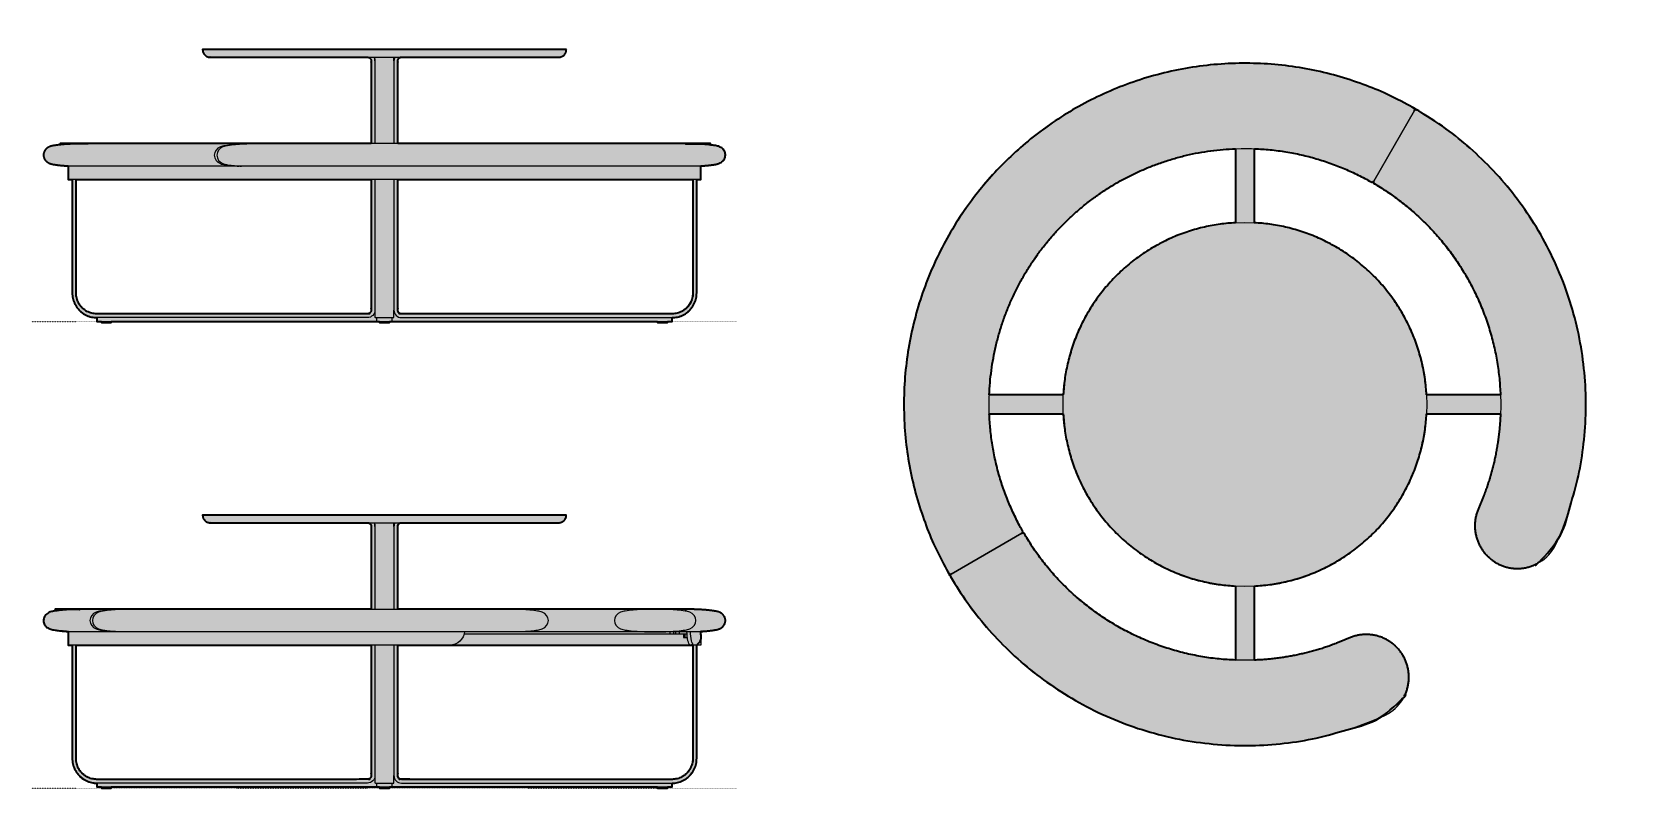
# Model space of a CAD drawing. Header units: millimetres. Extents: x 0 to 4210, y -1231 to 764.
import ezdxf

# ---------------------------------------------------------------- set-up
doc = ezdxf.new("R2010")
doc.units = ezdxf.units.MM
doc.linetypes.add('Dots', pattern=[1, 0, -1])
doc.layers.add('Blocks', color=7, linetype='Continuous')
doc.layers.add('Blocks$Fill', color=7, linetype='Continuous', true_color=0xffffff)
for name, color, linetype, lineweight, true_color in [('Blocks$Inner', 7, 'Continuous', 25, 0x007f00), ('Blocks$Outline', 7, 'Continuous', 35, 0xff3f3f), ('Groud', 7, 'Dots', 25, 0x243775)]:
    doc.layers.add(name, color=color, linetype=linetype, lineweight=lineweight, true_color=true_color)

# ---------------------------------------------------------------- blocks, each defined once
blk = doc.blocks.new('Picnic Table 180 Top')
at = {"layer": 'Blocks$Fill'}
h = blk.add_hatch(color=256, dxfattribs=at)
h.paths.add_polyline_path([(1692.7, -93), (1691.9, -109.7), (1690.7, -126.3), (1689, -142.8), (1687, -159.2), (1684.6, -175.4), (1681.8, -191.4), (1678.6, -207.3), (1675.1, -223), (1671.3, -238.5), (1667.1, -253.8), (1662.6, -268.9), (1657.8, -283.8), (1652.6, -298.5), (1647.2, -312.9), (1641.5, -327.1), (1635.5, -341), (1634.4, -343.5), (1633.4, -346), (1632.4, -348.5), (1631.4, -351.1), (1630.5, -353.7), (1629.7, -356.4), (1629, -359), (1628.3, -361.7), (1627.6, -364.4), (1627.1, -367.2), (1626.6, -369.9), (1626.2, -372.7), (1625.8, -375.5), (1625.5, -378.3), (1625.3, -381.1), (1625.2, -383.9), (1625.1, -386.7), (1625.1, -389.5), (1625.1, -392.3), (1625.3, -395.1), (1625.5, -397.9), (1625.8, -400.7), (1626.1, -403.5), (1626.5, -406.2), (1627, -409), (1627.5, -411.7), (1628.1, -414.4), (1628.8, -417.1), (1629.5, -419.7), (1630.3, -422.3), (1631.2, -424.9), (1632.1, -427.4), (1633.1, -430), (1634.1, -432.5), (1635.2, -435), (1636.4, -437.5), (1637.6, -439.9), (1638.9, -442.4), (1640.3, -444.8), (1641.7, -447.2), (1643.2, -449.5), (1644.7, -451.9), (1646.3, -454.2), (1648, -456.4), (1649.7, -458.6), (1651.5, -460.8), (1653.3, -462.9), (1655.2, -465), (1657.2, -467), (1659.2, -469), (1661.2, -471), (1663.3, -472.8), (1665.4, -474.7), (1667.6, -476.4), (1669.8, -478.1), (1672, -479.8), (1674.3, -481.4), (1676.6, -482.9), (1679, -484.4), (1681.3, -485.8), (1683.7, -487.1), (1686.1, -488.4), (1688.6, -489.6), (1691, -490.8), (1693.5, -491.9), (1696, -492.9), (1698.6, -493.9), (1701.2, -494.8), (1703.8, -495.7), (1706.4, -496.5), (1709.1, -497.2), (1711.8, -497.9), (1714.5, -498.5), (1717.3, -499), (1720, -499.5), (1722.8, -499.9), (1725.6, -500.2), (1728.4, -500.5), (1731.2, -500.7), (1734, -500.8), (1736.8, -500.9), (1739.6, -500.8), (1742.4, -500.7), (1745.2, -500.6), (1748, -500.4), (1750.8, -500.1), (1753.6, -499.7), (1756.3, -499.3), (1759.1, -498.8), (1761.8, -498.2), (1764.5, -497.6), (1767.1, -496.9), (1769.8, -496.2), (1772.4, -495.3), (1775, -494.5), (1777.5, -493.5), (1780, -492.5), (1782.5, -491.5), (1785, -490.4), (1787.5, -489.2), (1790, -487.9), (1792.4, -486.6), (1794.8, -485.2), (1797.2, -483.8), (1799.5, -482.3), (1801.8, -480.7), (1804.1, -479.1), (1806.3, -477.4), (1808.5, -475.7), (1810.7, -473.9), (1812.8, -472), (1814.9, -470.1), (1816.9, -468.1), (1818.9, -466.1), (1820.8, -464.1), (1822.6, -462), (1824.4, -459.8), (1826.2, -457.7), (1827.9, -455.4), (1829.5, -453.2), (1831.1, -450.9), (1832.6, -448.6), (1834.1, -446.2), (1835.5, -443.8), (1836.8, -441.4), (1838, -439), (1839.2, -436.6), (1840.4, -434.1), (1847.8, -416.8), (1855, -399.2), (1861.9, -381.4), (1868.4, -363.3), (1874.5, -344.9), (1880.4, -326.2), (1885.8, -307.3), (1890.8, -288.1), (1895.5, -268.8), (1899.8, -249.2), (1903.6, -229.4), (1907, -209.4), (1910, -189.2), (1912.5, -168.8), (1914.6, -148.3), (1916.2, -127.7), (1917.3, -106.9), (1918, -86.1), (1918.2, -65.1), (1917.9, -44.1), (1917, -23), (1915.7, -1.9), (1913.9, 19.3), (1911.6, 40.4), (1908.8, 61.6), (1905.5, 82.7), (1901.6, 103.7), (1897.3, 124.7), (1892.4, 145.6), (1887.1, 166.5), (1881.2, 187.1), (1874.9, 207.7), (1868.1, 228.1), (1860.8, 248.3), (1853, 268.3), (1844.7, 288.1), (1836, 307.7), (1826.8, 327), (1817.2, 346.1), (1807.2, 365), (1796.7, 383.5), (1785.8, 401.7), (1774.6, 419.6), (1762.9, 437.3), (1750.9, 454.5), (1738.6, 471.4), (1725.9, 488), (1712.8, 504.2), (1699.5, 520), (1685.8, 535.5), (1671.9, 550.5), (1657.7, 565.2), (1643.3, 579.4), (1628.6, 593.3), (1613.8, 606.7), (1598.7, 619.7), (1583.4, 632.3), (1567.9, 644.5), (1552.3, 656.3), (1536.6, 667.6), (1520.7, 678.6), (1504.8, 689.1), (1488.7, 699.2), (1472.5, 708.9), (1472.4, 708.9), (1472.3, 709), (1472.2, 709), (1472.1, 709.1), (1472, 709.1), (1471.9, 709.2), (1471.8, 709.2), (1471.6, 709.3), (1471.5, 709.3), (1471.4, 709.3), (1471.3, 709.4), (1471.2, 709.4), (1471, 709.4), (1470.9, 709.5), (1470.8, 709.5), (1470.7, 709.5), (1470.5, 709.5), (1470.4, 709.5), (1470.3, 709.5), (1470.2, 709.5), (1470.1, 709.5), (1469.9, 709.5), (1469.8, 709.5), (1469.7, 709.5), (1469.6, 709.5), (1469.4, 709.5), (1469.3, 709.5), (1469.2, 709.5), (1469.1, 709.5), (1469, 709.4), (1468.8, 709.4), (1468.7, 709.4), (1468.6, 709.3), (1468.5, 709.3), (1468.4, 709.3), (1468.3, 709.2), (1468.2, 709.2), (1468, 709.1), (1467.9, 709.1), (1467.8, 709), (1467.7, 709), (1467.6, 708.9), (1467.5, 708.9), (1467.4, 708.8), (1467.3, 708.7), (1467.2, 708.7), (1467.1, 708.6), (1467, 708.5), (1466.9, 708.5), (1466.8, 708.4), (1466.7, 708.3), (1466.6, 708.2), (1466.5, 708.1), (1466.4, 708), (1466.3, 708), (1466.3, 707.9), (1466.2, 707.8), (1466.1, 707.7), (1466, 707.6), (1466, 707.5), (1465.9, 707.4), (1465.8, 707.3), (1465.8, 707.2), (1465.7, 707.1), (1465.8, 707.2), (1465.8, 707.3), (1465.9, 707.4), (1465.9, 707.5), (1466, 707.6), (1466, 707.7), (1466, 707.9), (1466.1, 708), (1466.1, 708.1), (1466.2, 708.2), (1466.2, 708.3), (1466.2, 708.4), (1466.2, 708.6), (1466.3, 708.7), (1466.3, 708.8), (1466.3, 708.9), (1466.3, 709), (1466.3, 709.2), (1466.3, 709.3), (1466.3, 709.4), (1466.3, 709.5), (1466.3, 709.7), (1466.3, 709.8), (1466.3, 709.9), (1466.3, 710), (1466.3, 710.1), (1466.3, 710.3), (1466.3, 710.4), (1466.2, 710.5), (1466.2, 710.6), (1466.2, 710.7), (1466.2, 710.8), (1466.1, 711), (1466.1, 711.1), (1466.1, 711.2), (1466, 711.3), (1466, 711.4), (1465.9, 711.5), (1465.9, 711.6), (1465.8, 711.8), (1465.8, 711.9), (1465.7, 712), (1465.6, 712.1), (1465.6, 712.2), (1465.5, 712.3), (1465.4, 712.4), (1465.4, 712.5), (1465.3, 712.6), (1465.2, 712.7), (1465.1, 712.8), (1465.1, 712.9), (1465, 713), (1464.9, 713.1), (1464.8, 713.2), (1464.7, 713.2), (1464.6, 713.3), (1464.5, 713.4), (1464.4, 713.5), (1464.3, 713.5), (1464.2, 713.6), (1464.1, 713.7), (1464, 713.8), (1463.9, 713.8), (1463.8, 713.9), (1448.9, 722.2), (1433.7, 730.3), (1418.2, 738.2), (1402.5, 745.8), (1386.6, 753.1), (1370.5, 760.1), (1354.1, 766.9), (1337.5, 773.4), (1320.7, 779.6), (1303.7, 785.5), (1286.5, 791), (1269.1, 796.3), (1251.6, 801.2), (1233.8, 805.7), (1215.9, 810), (1197.9, 813.8), (1179.7, 817.3), (1161.4, 820.5), (1143, 823.3), (1124.5, 825.7), (1105.9, 827.7), (1087.1, 829.3), (1068.4, 830.6), (1049.5, 831.4), (1030.7, 831.9), (1011.7, 831.9), (992.8, 831.6), (973.9, 830.9), (954.9, 829.7), (936, 828.2), (917.1, 826.3), (898.2, 823.9), (879.4, 821.2), (860.7, 818.1), (842, 814.5), (823.4, 810.6), (805, 806.3), (786.6, 801.7), (768.4, 796.6), (750.3, 791.2), (732.3, 785.4), (714.6, 779.2), (697, 772.7), (679.5, 765.8), (662.3, 758.6), (645.3, 751.1), (628.4, 743.2), (611.8, 735), (595.5, 726.5), (579.3, 717.7), (563.4, 708.6), (547.8, 699.3), (532.4, 689.6), (517.3, 679.7), (502.5, 669.5), (487.9, 659.1), (473.6, 648.5), (459.6, 637.6), (445.9, 626.6), (432.5, 615.3), (419.3, 603.8), (406.5, 592.2), (394, 580.3), (381.8, 568.4), (369.8, 556.1), (358, 543.6), (346.3, 530.8), (334.8, 517.7), (323.6, 504.3), (312.5, 490.5), (301.6, 476.5), (291, 462.3), (280.6, 447.7), (270.4, 432.8), (260.5, 417.7), (250.9, 402.3), (241.5, 386.7), (232.4, 370.8), (223.6, 354.7), (215.1, 338.3), (206.9, 321.7), (199.1, 304.9), (191.5, 287.8), (184.3, 270.6), (177.5, 253.2), (170.9, 235.6), (164.8, 217.8), (159, 199.9), (153.5, 181.8), (148.5, 163.5), (143.8, 145.2), (139.5, 126.7), (135.6, 108.1), (132.1, 89.5), (128.9, 70.7), (126.2, 51.9), (123.9, 33.1), (121.9, 14.2), (120.4, -4.8), (119.3, -23.7), (118.5, -42.7), (118.2, -61.6), (118.3, -80.5), (118.7, -99.4), (119.6, -118.2), (120.8, -137), (122.5, -155.7), (124.5, -174.3), (126.9, -192.9), (129.6, -211.3), (132.8, -229.6), (136.3, -247.8), (140.2, -265.8), (144.4, -283.7), (149, -301.4), (153.9, -319), (159.1, -336.4), (164.7, -353.6), (170.5, -370.6), (176.7, -387.4), (183.2, -404), (190, -420.3), (197, -436.5), (204.4, -452.4), (212, -468.1), (219.8, -483.5), (227.9, -498.7), (236.3, -513.7), (236.3, -513.8), (236.4, -513.9), (236.4, -514), (236.5, -514.1), (236.6, -514.2), (236.7, -514.3), (236.7, -514.4), (236.8, -514.5), (236.9, -514.6), (237, -514.7), (237.1, -514.7), (237.2, -514.8), (237.2, -514.9), (237.3, -515), (237.4, -515.1), (237.5, -515.2), (237.6, -515.2), (237.7, -515.3), (237.8, -515.4), (237.9, -515.4), (238, -515.5), (238.2, -515.6), (238.3, -515.6), (238.4, -515.7), (238.5, -515.7), (238.6, -515.8), (238.7, -515.8), (238.8, -515.9), (238.9, -515.9), (239.1, -516), (239.2, -516), (239.3, -516), (239.4, -516.1), (239.5, -516.1), (239.6, -516.1), (239.8, -516.1), (239.9, -516.2), (240, -516.2), (240.1, -516.2), (240.2, -516.2), (240.4, -516.2), (240.5, -516.2), (240.6, -516.2), (240.7, -516.2), (240.8, -516.2), (241, -516.2), (241.1, -516.2), (241.2, -516.2), (241.3, -516.2), (241.5, -516.1), (241.6, -516.1), (241.7, -516.1), (241.8, -516.1), (241.9, -516), (242, -516), (242.2, -516), (242.3, -515.9), (242.4, -515.9), (242.5, -515.8), (242.6, -515.8), (242.7, -515.7), (242.8, -515.7), (242.9, -515.6), (243, -515.6), (242.9, -515.6), (242.8, -515.7), (242.7, -515.8), (242.6, -515.8), (242.5, -515.9), (242.5, -516), (242.4, -516.1), (242.3, -516.1), (242.2, -516.2), (242.1, -516.3), (242, -516.4), (241.9, -516.5), (241.8, -516.6), (241.8, -516.7), (241.7, -516.8), (241.6, -516.9), (241.5, -517), (241.5, -517.1), (241.4, -517.2), (241.3, -517.3), (241.3, -517.4), (241.2, -517.5), (241.1, -517.6), (241.1, -517.7), (241, -517.8), (241, -517.9), (240.9, -518), (240.9, -518.1), (240.9, -518.2), (240.8, -518.4), (240.8, -518.5), (240.8, -518.6), (240.7, -518.7), (240.7, -518.8), (240.7, -518.9), (240.7, -519.1), (240.6, -519.2), (240.6, -519.3), (240.6, -519.4), (240.6, -519.5), (240.6, -519.7), (240.6, -519.8), (240.6, -519.9), (240.6, -520), (240.6, -520.2), (240.6, -520.3), (240.6, -520.4), (240.6, -520.5), (240.7, -520.7), (240.7, -520.8), (240.7, -520.9), (240.7, -521), (240.8, -521.2), (240.8, -521.3), (240.8, -521.4), (240.9, -521.5), (240.9, -521.6), (241, -521.7), (241, -521.9), (241.1, -522), (241.1, -522.1), (241.2, -522.2), (241.2, -522.3), (241.3, -522.4), (251, -538.5), (261.1, -554.6), (271.6, -570.6), (282.5, -586.5), (293.8, -602.2), (305.6, -617.8), (317.8, -633.3), (330.4, -648.5), (343.4, -663.6), (356.9, -678.5), (370.7, -693.2), (385, -707.6), (399.6, -721.8), (414.7, -735.7), (430.1, -749.4), (445.9, -762.7), (462.1, -775.7), (478.7, -788.4), (495.6, -800.8), (512.9, -812.8), (530.5, -824.5), (548.4, -835.7), (566.6, -846.6), (585.2, -857), (604, -867.1), (623.1, -876.7), (642.4, -885.9), (662, -894.6), (681.8, -902.8), (701.9, -910.6), (722.1, -917.9), (742.5, -924.8), (763, -931.1), (783.7, -937), (804.5, -942.3), (825.4, -947.2), (846.4, -951.5), (867.5, -955.3), (888.6, -958.7), (909.7, -961.5), (930.9, -963.8), (952, -965.6), (973.1, -966.9), (994.2, -967.7), (1015.3, -968), (1036.2, -967.9), (1057.1, -967.2), (1077.8, -966.1), (1098.5, -964.5), (1119, -962.4), (1139.3, -959.9), (1159.5, -956.9), (1179.5, -953.5), (1199.3, -949.6), (1218.9, -945.4), (1238.3, -940.7), (1257.4, -935.7), (1276.3, -930.2), (1295, -924.4), (1313.4, -918.3), (1331.5, -911.7), (1349.4, -904.9), (1367, -897.7), (1384.2, -890.2), (1386.7, -889.1), (1389.1, -887.9), (1391.6, -886.6), (1394, -885.3), (1396.4, -883.9), (1398.7, -882.5), (1401, -881), (1403.3, -879.4), (1405.6, -877.8), (1407.8, -876.1), (1410, -874.3), (1412.1, -872.5), (1414.2, -870.6), (1416.3, -868.7), (1418.3, -866.8), (1420.2, -864.7), (1422.1, -862.7), (1424, -860.6), (1425.8, -858.4), (1427.5, -856.2), (1429.2, -854), (1430.8, -851.7), (1432.4, -849.4), (1433.9, -847), (1435.4, -844.7), (1436.7, -842.2), (1438.1, -839.8), (1439.3, -837.4), (1440.5, -834.9), (1441.6, -832.4), (1442.7, -829.9), (1443.7, -827.4), (1444.6, -824.8), (1445.5, -822.2), (1446.3, -819.6), (1447, -817), (1447.7, -814.3), (1448.4, -811.6), (1448.9, -808.9), (1449.4, -806.2), (1449.8, -803.4), (1450.2, -800.7), (1450.5, -797.9), (1450.7, -795.1), (1450.9, -792.3), (1451, -789.5), (1451, -786.7), (1450.9, -783.9), (1450.8, -781.1), (1450.6, -778.2), (1450.3, -775.5), (1450, -772.7), (1449.6, -769.9), (1449.1, -767.1), (1448.6, -764.4), (1448, -761.7), (1447.3, -759), (1446.6, -756.3), (1445.8, -753.7), (1444.9, -751), (1444, -748.5), (1443, -745.9), (1442, -743.4), (1440.9, -740.9), (1439.8, -738.4), (1438.5, -736), (1437.3, -733.6), (1435.9, -731.2), (1434.5, -728.8), (1433, -726.5), (1431.5, -724.2), (1429.9, -721.9), (1428.3, -719.7), (1426.6, -717.5), (1424.8, -715.3), (1423, -713.2), (1421.1, -711.1), (1419.2, -709), (1417.2, -707), (1415.1, -705.1), (1413.1, -703.2), (1410.9, -701.4), (1408.8, -699.6), (1406.5, -697.9), (1404.3, -696.2), (1402, -694.6), (1399.7, -693), (1397.3, -691.6), (1394.9, -690.1), (1392.5, -688.8), (1390.1, -687.5), (1387.6, -686.2), (1385.1, -685.1), (1382.6, -684), (1380.1, -682.9), (1377.6, -682), (1375, -681), (1372.4, -680.2), (1369.8, -679.4), (1367.2, -678.7), (1364.5, -678), (1361.8, -677.4), (1359.1, -676.9), (1356.4, -676.4), (1353.6, -676), (1350.8, -675.6), (1348, -675.4), (1345.2, -675.1), (1342.4, -675), (1339.6, -675), (1336.8, -675), (1334, -675), (1331.2, -675.2), (1328.4, -675.4), (1325.6, -675.7), (1322.8, -676), (1320.1, -676.5), (1317.3, -677), (1314.6, -677.5), (1311.9, -678.1), (1309.2, -678.8), (1306.5, -679.6), (1303.9, -680.4), (1301.2, -681.3), (1298.7, -682.2), (1296.1, -683.2), (1293.6, -684.3), (1291.1, -685.4), (1277.2, -691.4), (1263, -697.1), (1248.6, -702.5), (1234, -707.6), (1219.1, -712.5), (1204, -717), (1188.7, -721.2), (1173.2, -725), (1157.5, -728.5), (1141.6, -731.7), (1125.5, -734.5), (1109.3, -736.9), (1093, -738.9), (1076.5, -740.5), (1059.9, -741.8), (1043.2, -742.6), (1043.2, -547.4), (1053.2, -546.8), (1063.4, -545.9), (1073.5, -544.8), (1083.8, -543.5), (1094, -542), (1104.4, -540.2), (1114.7, -538.2), (1125.1, -536), (1135.4, -533.5), (1145.8, -530.8), (1156.2, -527.8), (1166.6, -524.5), (1176.9, -521), (1187.2, -517.3), (1197.5, -513.3), (1207.7, -509), (1217.9, -504.5), (1228, -499.7), (1238.1, -494.7), (1248, -489.4), (1257.9, -483.9), (1267.6, -478.1), (1277.3, -472.1), (1286.8, -465.8), (1296.2, -459.3), (1305.5, -452.6), (1314.6, -445.6), (1323.5, -438.4), (1332.3, -431), (1340.9, -423.3), (1349.3, -415.5), (1357.6, -407.5), (1365.6, -399.2), (1373.5, -390.8), (1381.1, -382.2), (1388.5, -373.4), (1395.7, -364.4), (1402.7, -355.3), (1409.5, -346.1), (1416, -336.7), (1422.2, -327.2), (1428.3, -317.5), (1434, -307.8), (1439.6, -297.9), (1444.8, -287.9), (1449.9, -277.9), (1454.6, -267.8), (1459.2, -257.6), (1463.4, -247.4), (1467.4, -237.1), (1471.2, -226.8), (1474.7, -216.4), (1477.9, -206.1), (1480.9, -195.7), (1483.6, -185.3), (1486.1, -174.9), (1488.4, -164.6), (1490.4, -154.2), (1492.1, -143.9), (1493.7, -133.6), (1495, -123.4), (1496, -113.2), (1496.9, -103.1), (1497.5, -93)], flags=0)
h.paths.add_polyline_path([(1497.5, -43), (1496.9, -33), (1496, -22.9), (1495, -12.7), (1493.7, -2.4), (1492.1, 7.8), (1490.4, 18.1), (1488.4, 28.5), (1486.1, 38.8), (1483.6, 49.2), (1480.9, 59.6), (1477.9, 70), (1474.7, 80.3), (1471.2, 90.7), (1467.4, 101), (1463.4, 111.3), (1459.2, 121.5), (1454.6, 131.7), (1449.9, 141.8), (1444.8, 151.9), (1439.6, 161.8), (1434, 171.7), (1428.3, 181.4), (1422.2, 191.1), (1416, 200.6), (1409.5, 210), (1402.7, 219.2), (1395.7, 228.3), (1388.5, 237.3), (1381.1, 246.1), (1373.5, 254.7), (1365.6, 263.1), (1357.6, 271.4), (1349.3, 279.4), (1340.9, 287.3), (1332.3, 294.9), (1323.5, 302.3), (1314.6, 309.5), (1305.5, 316.5), (1296.2, 323.2), (1286.8, 329.7), (1277.3, 336), (1267.6, 342), (1257.9, 347.8), (1248, 353.3), (1238.1, 358.6), (1228, 363.6), (1217.9, 368.4), (1207.7, 372.9), (1197.5, 377.2), (1187.2, 381.2), (1176.9, 384.9), (1166.6, 388.4), (1156.2, 391.7), (1145.8, 394.7), (1135.4, 397.4), (1125.1, 399.9), (1114.7, 402.2), (1104.4, 404.2), (1094, 405.9), (1083.8, 407.5), (1073.5, 408.8), (1063.4, 409.8), (1053.2, 410.7), (1043.2, 411.3), (1043.2, 606.5), (1064.2, 605.4), (1085.1, 603.6), (1105.8, 601.2), (1126.4, 598.2), (1146.8, 594.6), (1166.9, 590.4), (1186.8, 585.5), (1206.5, 580.2), (1225.8, 574.2), (1244.8, 567.8), (1263.5, 560.8), (1281.9, 553.3), (1299.8, 545.4), (1317.4, 537), (1334.6, 528.2), (1351.4, 519), (1351.5, 518.9), (1351.6, 518.9), (1351.7, 518.8), (1351.8, 518.8), (1351.9, 518.7), (1352, 518.7), (1352.1, 518.7), (1352.2, 518.6), (1352.3, 518.6), (1352.4, 518.5), (1352.5, 518.5), (1352.6, 518.5), (1352.8, 518.5), (1352.9, 518.4), (1353, 518.4), (1353.1, 518.4), (1353.2, 518.4), (1353.4, 518.4), (1353.5, 518.3), (1353.6, 518.3), (1353.7, 518.3), (1353.9, 518.3), (1354, 518.3), (1354.1, 518.3), (1354.2, 518.4), (1354.4, 518.4), (1354.5, 518.4), (1354.6, 518.4), (1354.7, 518.4), (1354.9, 518.4), (1355, 518.5), (1355.1, 518.5), (1355.2, 518.5), (1355.4, 518.6), (1355.5, 518.6), (1355.6, 518.7), (1355.7, 518.7), (1355.8, 518.8), (1356, 518.8), (1356.1, 518.9), (1356.2, 518.9), (1356.3, 519), (1356.4, 519), (1356.5, 519.1), (1356.6, 519.2), (1356.7, 519.2), (1356.8, 519.3), (1356.9, 519.4), (1357, 519.5), (1357.1, 519.6), (1357.2, 519.6), (1357.3, 519.7), (1357.4, 519.8), (1357.4, 519.9), (1357.5, 520), (1357.6, 520.1), (1357.7, 520.1), (1357.8, 520.2), (1357.8, 520.3), (1357.9, 520.4), (1358, 520.5), (1358, 520.6), (1358.1, 520.7), (1358.1, 520.8), (1358.1, 520.7), (1358, 520.6), (1358, 520.5), (1357.9, 520.4), (1357.9, 520.3), (1357.8, 520.2), (1357.8, 520.1), (1357.8, 520), (1357.7, 519.9), (1357.7, 519.7), (1357.7, 519.6), (1357.6, 519.5), (1357.6, 519.4), (1357.6, 519.3), (1357.6, 519.2), (1357.5, 519), (1357.5, 518.9), (1357.5, 518.8), (1357.5, 518.7), (1357.5, 518.5), (1357.5, 518.4), (1357.5, 518.3), (1357.5, 518.2), (1357.5, 518), (1357.5, 517.9), (1357.5, 517.8), (1357.5, 517.7), (1357.6, 517.5), (1357.6, 517.4), (1357.6, 517.3), (1357.6, 517.2), (1357.7, 517), (1357.7, 516.9), (1357.7, 516.8), (1357.8, 516.7), (1357.8, 516.5), (1357.9, 516.4), (1357.9, 516.3), (1358, 516.2), (1358, 516.1), (1358.1, 516), (1358.2, 515.9), (1358.2, 515.8), (1358.3, 515.6), (1358.4, 515.5), (1358.4, 515.4), (1358.5, 515.3), (1358.6, 515.2), (1358.6, 515.1), (1358.7, 515.1), (1358.8, 515), (1358.9, 514.9), (1359, 514.8), (1359.1, 514.7), (1359.1, 514.6), (1359.2, 514.6), (1359.3, 514.5), (1359.4, 514.4), (1359.5, 514.3), (1359.6, 514.3), (1359.7, 514.2), (1359.8, 514.1), (1359.9, 514.1), (1360, 514), (1376.4, 504.1), (1392.7, 493.5), (1408.9, 482.4), (1424.9, 470.7), (1440.7, 458.4), (1456.2, 445.5), (1471.5, 432.1), (1486.5, 418), (1501.2, 403.5), (1515.5, 388.3), (1529.4, 372.7), (1543, 356.5), (1556.1, 339.8), (1568.7, 322.5), (1580.8, 304.9), (1592.4, 286.7), (1603.5, 268.1), (1614, 249.1), (1623.9, 229.8), (1633.2, 210), (1641.9, 190), (1649.9, 169.6), (1657.3, 149), (1664, 128.2), (1670.1, 107.1), (1675.4, 85.9), (1680, 64.5), (1684, 43.1), (1687.2, 21.6), (1689.7, 0), (1691.6, -21.5), (1692.7, -43)], flags=0)
h.paths.add_polyline_path([(993.2, 411.3), (983.1, 410.7), (973, 409.8), (962.8, 408.8), (952.6, 407.5), (942.3, 405.9), (932, 404.2), (921.7, 402.2), (911.3, 399.9), (900.9, 397.4), (890.5, 394.7), (880.2, 391.7), (869.8, 388.4), (859.4, 384.9), (849.1, 381.2), (838.8, 377.2), (828.6, 372.9), (818.4, 368.4), (808.3, 363.6), (798.3, 358.6), (788.3, 353.3), (778.5, 347.8), (768.7, 342), (759.1, 336), (749.5, 329.7), (740.1, 323.2), (730.9, 316.5), (721.8, 309.5), (712.8, 302.3), (704, 294.9), (695.4, 287.3), (687, 279.4), (678.8, 271.4), (670.7, 263.1), (662.9, 254.7), (655.2, 246.1), (647.8, 237.3), (640.6, 228.3), (633.6, 219.2), (626.9, 210), (620.4, 200.6), (614.1, 191.1), (608.1, 181.4), (602.3, 171.7), (596.8, 161.8), (591.5, 151.9), (586.5, 141.8), (581.7, 131.7), (577.2, 121.5), (572.9, 111.3), (568.9, 101), (565.2, 90.7), (561.7, 80.3), (558.4, 70), (555.5, 59.6), (552.7, 49.2), (550.2, 38.8), (548, 28.5), (546, 18.1), (544.2, 7.8), (542.7, -2.4), (541.4, -12.7), (540.3, -22.9), (539.5, -33), (538.8, -43), (343.6, -43), (344.4, -26.8), (345.6, -10.6), (347.2, 5.6), (349.2, 21.8), (351.5, 37.9), (354.3, 54), (357.4, 70), (361, 85.8), (364.8, 101.6), (369.1, 117.3), (373.7, 132.8), (378.7, 148.2), (384.1, 163.4), (389.8, 178.4), (395.8, 193.3), (402.2, 207.9), (408.9, 222.4), (415.9, 236.6), (423.2, 250.7), (430.8, 264.5), (438.6, 278), (446.8, 291.3), (455.2, 304.4), (463.9, 317.1), (472.8, 329.6), (481.9, 341.9), (491.3, 353.8), (500.8, 365.5), (510.6, 376.9), (520.5, 388), (530.6, 398.8), (540.9, 409.3), (551.4, 419.5), (562.2, 429.6), (573.2, 439.6), (584.6, 449.3), (596.3, 458.9), (608.3, 468.2), (620.5, 477.4), (633, 486.3), (645.8, 494.9), (658.8, 503.3), (672.1, 511.5), (685.7, 519.4), (699.5, 527), (713.5, 534.3), (727.7, 541.3), (742.2, 548), (756.9, 554.3), (771.7, 560.4), (786.8, 566), (802, 571.4), (817.3, 576.4), (832.9, 581), (848.5, 585.3), (864.3, 589.2), (880.2, 592.7), (896.1, 595.8), (912.2, 598.6), (928.3, 600.9), (944.5, 602.9), (960.7, 604.5), (976.9, 605.7), (993.2, 606.5)], flags=0)
h.paths.add_polyline_path([(538.8, -93), (539.5, -103.1), (540.3, -113.2), (541.4, -123.4), (542.7, -133.6), (544.2, -143.9), (546, -154.2), (548, -164.6), (550.2, -174.9), (552.7, -185.3), (555.5, -195.7), (558.4, -206.1), (561.7, -216.4), (565.2, -226.8), (568.9, -237.1), (572.9, -247.4), (577.2, -257.6), (581.7, -267.8), (586.5, -277.9), (591.5, -287.9), (596.8, -297.9), (602.3, -307.8), (608.1, -317.5), (614.1, -327.2), (620.4, -336.7), (626.9, -346.1), (633.6, -355.3), (640.6, -364.4), (647.8, -373.4), (655.2, -382.2), (662.9, -390.8), (670.7, -399.2), (678.8, -407.5), (687, -415.5), (695.4, -423.3), (704, -431), (712.8, -438.4), (721.8, -445.6), (730.9, -452.6), (740.1, -459.3), (749.5, -465.8), (759.1, -472.1), (768.7, -478.1), (778.5, -483.9), (788.3, -489.4), (798.3, -494.7), (808.3, -499.7), (818.4, -504.5), (828.6, -509), (838.8, -513.3), (849.1, -517.3), (859.4, -521), (869.8, -524.5), (880.2, -527.8), (890.5, -530.8), (900.9, -533.5), (911.3, -536), (921.7, -538.2), (932, -540.2), (942.3, -542), (952.6, -543.5), (962.8, -544.8), (973, -545.9), (983.1, -546.8), (993.2, -547.4), (993.2, -742.6), (971.7, -741.4), (950.1, -739.6), (928.6, -737.1), (907.1, -733.8), (885.6, -729.9), (864.2, -725.3), (843, -719.9), (822, -713.9), (801.1, -707.2), (780.5, -699.8), (760.1, -691.8), (740.1, -683.1), (720.4, -673.8), (701, -663.9), (682, -653.4), (663.4, -642.3), (645.3, -630.7), (627.6, -618.6), (610.4, -605.9), (593.7, -592.8), (577.5, -579.3), (561.8, -565.4), (546.7, -551.1), (532.1, -536.4), (518.1, -521.4), (504.6, -506.1), (491.8, -490.5), (479.5, -474.8), (467.8, -458.8), (456.6, -442.6), (446.1, -426.3), (436.1, -409.8), (436, -409.7), (436, -409.6), (435.9, -409.6), (435.9, -409.5), (435.8, -409.4), (435.7, -409.3), (435.7, -409.2), (435.6, -409.1), (435.5, -409), (435.4, -408.9), (435.3, -408.8), (435.3, -408.8), (435.2, -408.7), (435.1, -408.6), (435, -408.5), (434.9, -408.4), (434.8, -408.4), (434.7, -408.3), (434.6, -408.2), (434.5, -408.2), (434.4, -408.1), (434.3, -408), (434.2, -408), (434.1, -407.9), (433.9, -407.8), (433.8, -407.8), (433.7, -407.7), (433.6, -407.7), (433.5, -407.7), (433.3, -407.6), (433.2, -407.6), (433.1, -407.5), (433, -407.5), (432.9, -407.5), (432.7, -407.5), (432.6, -407.4), (432.5, -407.4), (432.4, -407.4), (432.2, -407.4), (432.1, -407.4), (432, -407.4), (431.8, -407.4), (431.7, -407.4), (431.6, -407.4), (431.5, -407.4), (431.3, -407.4), (431.2, -407.4), (431.1, -407.4), (431, -407.4), (430.9, -407.5), (430.7, -407.5), (430.6, -407.5), (430.5, -407.5), (430.4, -407.6), (430.3, -407.6), (430.2, -407.6), (430.1, -407.7), (430, -407.7), (429.8, -407.8), (429.7, -407.8), (429.6, -407.9), (429.5, -407.9), (429.4, -408), (429.3, -408), (429.4, -408), (429.5, -407.9), (429.6, -407.8), (429.7, -407.8), (429.8, -407.7), (429.9, -407.6), (430, -407.6), (430.1, -407.5), (430.2, -407.4), (430.3, -407.3), (430.3, -407.2), (430.4, -407.1), (430.5, -407.1), (430.6, -407), (430.7, -406.9), (430.7, -406.8), (430.8, -406.7), (430.9, -406.6), (431, -406.5), (431, -406.4), (431.1, -406.3), (431.2, -406.2), (431.2, -406), (431.3, -405.9), (431.3, -405.8), (431.4, -405.7), (431.4, -405.6), (431.5, -405.5), (431.5, -405.4), (431.6, -405.2), (431.6, -405.1), (431.6, -405), (431.7, -404.9), (431.7, -404.7), (431.7, -404.6), (431.7, -404.5), (431.8, -404.4), (431.8, -404.2), (431.8, -404.1), (431.8, -404), (431.8, -403.9), (431.8, -403.7), (431.8, -403.6), (431.8, -403.5), (431.8, -403.4), (431.8, -403.2), (431.8, -403.1), (431.7, -403), (431.7, -402.9), (431.7, -402.7), (431.7, -402.6), (431.7, -402.5), (431.6, -402.4), (431.6, -402.3), (431.6, -402.2), (431.5, -402.1), (431.5, -401.9), (431.4, -401.8), (431.4, -401.7), (431.3, -401.6), (431.3, -401.5), (431.2, -401.4), (431.2, -401.3), (431.1, -401.2), (421.9, -384.5), (413.1, -367.3), (404.7, -349.7), (396.8, -331.7), (389.3, -313.4), (382.4, -294.7), (375.9, -275.7), (370, -256.3), (364.6, -236.7), (359.8, -216.8), (355.5, -196.6), (351.9, -176.2), (348.9, -155.7), (346.5, -134.9), (344.7, -114), (343.6, -93)], flags=0)
at = {"layer": 'Blocks$Inner'}
for p, q in [((1358.2, 520.8), (1465.7, 707)), ((1465.7, 707), (1358.2, 520.8)), ((243.1, -515.5), (429.3, -408)), ((429.3, -408), (243.1, -515.5))]:
    blk.add_line(p, q, dxfattribs=at)
for points in [[(993.2, 606.5), (993.2, 411.3)], [(1043.2, 606.5), (1043.2, 411.3)], [(343.6, -43), (538.8, -43)], [(1497.5, -43), (1692.7, -43)], [(343.6, -93), (538.8, -93)], [(1497.5, -93), (1692.7, -93)], [(993.2, -547.4), (993.2, -742.6)], [(1043.2, -547.4), (1043.2, -742.6)]]:
    blk.add_lwpolyline(points, dxfattribs=at)
blk.add_circle((1018.2, -68), 480, dxfattribs=at)
for centre, radius, start, end in [((1018.2, -68), 900, 60.3201, 209.6799), ((1461.3, 709.5), 5, 330, 60.3201), ((1470, 704.5), 5, 59.6799, 150), ((1018.2, -68), 900, 336, 59.6799), ((1353.8, 523.3), 5, 240.4213, 330), ((1362.5, 518.3), 5, 150, 239.5787), ((1737.6, -388.3), 112.5, 155.1169, 336), ((426.8, -403.7), 5, 299.9998, 29.5788), ((431.8, -412.4), 5, 30.4213, 120), ((240.6, -511.2), 5, 209.6799, 300), ((245.6, -519.9), 5, 120, 210.3201), ((1018.2, -68), 900, 210.3201, 294), ((1338.5, -787.5), 112.5, 294, 114.8831)]:
    blk.add_arc(centre, radius, start, end, dxfattribs=at)
at = {"layer": 'Blocks$Inner', "extrusion": (0, 0, -1)}
for start, end in [(330.4212, 119.5787), (120.4213, 203.8528), (246.1472, 329.5787)]:
    blk.add_arc((-1018.2, -68), 675, start, end, dxfattribs=at)
at = {"layer": 'Blocks$Outline'}
for points in [[(993.2, 606.5), (993.2, 411.3)], [(1043.2, 411.3), (1043.2, 606.5)], [(538.8, -43), (343.6, -43)], [(1692.7, -43), (1497.5, -43)], [(343.6, -93), (538.8, -93)], [(1497.5, -93), (1692.7, -93)], [(993.2, -547.4), (993.2, -742.6)], [(1043.2, -742.6), (1043.2, -547.4)]]:
    blk.add_lwpolyline(points, dxfattribs=at)
for points, weights, knots in [([(1465.7, 707.1), (1466.7, 708.9), (1466.2, 710.8), (1465.6, 712.9), (1463.8, 713.9), (867.3, 1053.9), (381.8, 568.4), (-103.7, 82.8), (236.3, -513.7), (237.3, -515.5), (239.3, -516), (241.3, -516.6), (243, -515.6)], [0.997642269191, 0.924541729568, 1, 0.923344154756, 1, 0.795050702743, 1, 0.795050702743, 1, 0.923344154756, 1, 0.924541729711, 0.997642268915], [222.883201, 222.883201, 222.883201, 226.76259, 226.76259, 230.703547, 230.703547, 1403.772833, 1403.772833, 2576.842119, 2576.842119, 2580.783077, 2580.783077, 2584.662465, 2584.662465, 2584.662465]), ([(1692.7, -93), (1687.9, -222.5), (1635.5, -341), (1615.8, -383.5), (1632.1, -427.4), (1648.4, -471.4), (1691, -490.8), (1733.7, -510.2), (1777.5, -493.5), (1821.3, -476.9), (1840.4, -434.1), (2168.1, 302), (1472.5, 708.9), (1470.7, 709.9), (1468.7, 709.4), (1466.7, 708.8), (1465.7, 707.1)], [0.900337103468, 0.931851293282, 1, 0.923140556632, 1, 0.923140556632, 1, 0.923140556632, 1, 0.923140556632, 1, 0.745011013452, 1, 0.923344154756, 1, 0.924541902338, 0.997641934448], [726.533017, 726.533017, 726.533017, 990.721667, 990.721667, 1079.518588, 1079.518588, 1168.315509, 1168.315509, 1257.11243, 1257.11243, 1345.909351, 1345.909351, 2660.350306, 2660.350306, 2664.291264, 2664.291264, 2668.170644, 2668.170644, 2668.170644]), ([(343.6, -43), (353.5, 221.8), (540.9, 409.3), (728.3, 596.7), (993.2, 606.5)], [0.899931299752, 0.883009353487, 1, 0.883009161117, 0.899931355403], [3183.308052, 3183.308052, 3183.308052, 3686.155748, 3686.155748, 4189.00427, 4189.00427, 4189.00427]), ([(1358.1, 520.8), (1355.7, 516.5), (1360, 514), (1679, 326.7), (1692.7, -43)], [0.995499525513, 0.711969632824, 1, 0.827235558852, 0.889913124723], [0.061072, 0.061072, 0.061072, 7.817217, 7.817217, 677.564402, 677.564402, 677.564402]), ([(429.3, -408), (433.6, -405.5), (431.1, -401.2), (349.7, -257.8), (343.6, -93)], [0.995497156244, 0.711968980016, 1, 0.923850651704, 0.904436363429], [2799.789528, 2799.789528, 2799.789528, 2807.545667, 2807.545667, 3134.849818, 3134.849818, 3134.849818]), ([(993.2, -742.6), (623.4, -728.9), (436.1, -409.8), (433.6, -405.6), (429.3, -408)], [0.889913124873, 0.827235558645, 1, 0.711969746911, 0.995499300906], [1982.785903, 1982.785903, 1982.785903, 2652.533093, 2652.533093, 2660.289234, 2660.289234, 2660.289234]), ([(243, -515.6), (241.3, -516.6), (240.8, -518.6), (240.2, -520.6), (241.3, -522.4)], [0.997641934448, 0.924541902338, 1, 0.923344154756, 1], [2875.4163, 2875.4163, 2875.4163, 2879.29568, 2879.29568, 2883.236637, 2883.236637, 2883.236637]), ([(241.3, -522.4), (648.1, -1218), (1384.2, -890.2), (1427, -871.2), (1443.7, -827.4), (1460.3, -783.6), (1440.9, -740.9), (1421.5, -698.2), (1377.6, -682), (1333.6, -665.7), (1291.1, -685.4), (1172.6, -737.8), (1043.2, -742.6)], [1, 0.745011013452, 1, 0.923140556632, 1, 0.923140556632, 1, 0.923140556632, 1, 0.923140556632, 1, 0.931851293492, 0.900337103661], [0, 0, 0, 1314.440955, 1314.440955, 1403.237876, 1403.237876, 1492.034797, 1492.034797, 1580.831718, 1580.831718, 1669.628639, 1669.628639, 1933.817289, 1933.817289, 1933.817289])]:
    blk.add_rational_spline(points, weights, degree=2, knots=knots, dxfattribs=at)
for points, weights in [([(1043.2, 606.5), (1208, 600.4), (1351.4, 519)], [0.904436462011, 0.923850845038, 1]), ([(1351.4, 519), (1355.6, 516.6), (1358.1, 520.8)], [1, 0.711969357427, 0.995500067702]), ([(993.2, 411.3), (561.3, 388.8), (538.8, -43)], [0.979420967117, 0.727685814392, 0.979420966471]), ([(1497.5, -43), (1475, 388.8), (1043.2, 411.3)], [0.979420966471, 0.727685815038, 0.979420965825]), ([(538.8, -93), (561.3, -524.9), (993.2, -547.4)], [0.979420966471, 0.727685814392, 0.979420967117]), ([(1043.2, -547.4), (1475, -524.9), (1497.5, -93)], [0.979420965825, 0.727685815038, 0.979420966471])]:
    blk.add_rational_spline(points, weights, degree=2, dxfattribs=at)
blk = doc.blocks.new('Picnic Table 180 Front')
at = {"layer": 'Blocks$Fill'}
h = blk.add_hatch(color=256, dxfattribs=at)
h.paths.add_polyline_path([(1754.5, 377), (1765.5, 377), (1765.5, 413.2), (1774.6, 413.8), (1783.8, 414.6), (1792.9, 415.7), (1802, 417), (1803.5, 417.2), (1805.1, 417.4), (1806.6, 417.7), (1808.2, 418.1), (1809.7, 418.5), (1811.2, 419), (1812.7, 419.5), (1814.2, 420), (1815, 420.3), (1815.4, 420.5), (1815.8, 420.7), (1816.2, 420.8), (1816.6, 421), (1817, 421.2), (1817.4, 421.4), (1817.8, 421.6), (1818.2, 421.9), (1818.5, 422.1), (1818.9, 422.3), (1819.3, 422.6), (1819.7, 422.8), (1820.1, 423.1), (1820.4, 423.3), (1820.8, 423.6), (1821.1, 423.9), (1821.5, 424.2), (1821.9, 424.5), (1822.2, 424.8), (1822.5, 425.1), (1822.9, 425.4), (1823.2, 425.7), (1823.5, 426.1), (1823.9, 426.4), (1824.2, 426.7), (1824.5, 427.1), (1824.8, 427.4), (1825.1, 427.8), (1825.4, 428.2), (1825.6, 428.5), (1825.9, 428.9), (1826.2, 429.3), (1826.4, 429.7), (1826.7, 430.1), (1826.9, 430.5), (1827.2, 430.9), (1827.4, 431.3), (1827.6, 431.7), (1827.8, 432.1), (1828, 432.5), (1828.2, 432.9), (1828.4, 433.4), (1828.6, 433.8), (1828.8, 434.2), (1828.9, 434.6), (1829.1, 435.1), (1829.2, 435.5), (1829.4, 435.9), (1829.5, 436.4), (1829.6, 436.8), (1829.8, 437.2), (1829.9, 437.7), (1830, 438.1), (1830, 438.5), (1830.1, 439), (1830.2, 439.4), (1830.3, 439.8), (1830.3, 440.3), (1830.4, 440.7), (1830.4, 441.1), (1830.5, 442), (1830.4, 442.9), (1830.4, 443.3), (1830.3, 443.7), (1830.3, 444.2), (1830.2, 444.6), (1830.1, 445), (1830, 445.5), (1830, 445.9), (1829.9, 446.3), (1829.8, 446.8), (1829.6, 447.2), (1829.5, 447.6), (1829.4, 448.1), (1829.2, 448.5), (1829.1, 448.9), (1828.9, 449.4), (1828.8, 449.8), (1828.6, 450.2), (1828.4, 450.6), (1828.2, 451.1), (1828, 451.5), (1827.8, 451.9), (1827.6, 452.3), (1827.4, 452.7), (1827.2, 453.1), (1826.9, 453.5), (1826.7, 453.9), (1826.4, 454.3), (1826.2, 454.7), (1825.9, 455.1), (1825.6, 455.5), (1825.4, 455.8), (1825.1, 456.2), (1824.8, 456.6), (1824.5, 456.9), (1824.2, 457.3), (1823.9, 457.6), (1823.5, 457.9), (1823.2, 458.3), (1822.9, 458.6), (1822.5, 458.9), (1822.2, 459.2), (1821.9, 459.5), (1821.5, 459.8), (1821.1, 460.1), (1820.8, 460.4), (1820.4, 460.7), (1820.1, 460.9), (1819.7, 461.2), (1819.3, 461.4), (1818.9, 461.7), (1818.5, 461.9), (1818.2, 462.1), (1817.8, 462.4), (1817.4, 462.6), (1817, 462.8), (1816.6, 463), (1816.2, 463.2), (1815.8, 463.3), (1815.4, 463.5), (1815, 463.7), (1814.2, 464), (1812.7, 464.5), (1811.2, 465), (1809.7, 465.5), (1808.2, 465.9), (1806.6, 466.3), (1805.1, 466.6), (1803.5, 466.8), (1802, 467), (1791.5, 468.5), (1781.1, 469.6), (1770.6, 470.5), (1760.1, 471), (1739, 471.8), (1718, 472), (1634.1, 472), (965.5, 472), (965.5, 690), (965.5, 690.2), (965.5, 690.4), (965.5, 690.7), (965.5, 690.9), (965.5, 691.1), (965.6, 691.4), (965.6, 691.6), (965.6, 691.8), (965.7, 692.1), (965.7, 692.3), (965.8, 692.5), (965.8, 692.8), (965.9, 693), (966, 693.2), (966.1, 693.4), (966.2, 693.7), (966.3, 693.9), (966.4, 694.1), (966.5, 694.4), (966.6, 694.6), (966.7, 694.8), (966.8, 695), (967, 695.3), (967.1, 695.5), (967.2, 695.7), (967.4, 695.9), (967.5, 696.1), (967.7, 696.3), (967.9, 696.5), (968, 696.7), (968.2, 696.9), (968.4, 697.1), (968.6, 697.3), (968.8, 697.4), (969, 697.6), (969.2, 697.8), (969.4, 697.9), (969.6, 698.1), (969.8, 698.2), (970, 698.4), (970.2, 698.5), (970.4, 698.6), (970.6, 698.8), (970.9, 698.9), (971.1, 699), (971.3, 699.1), (971.5, 699.2), (971.8, 699.3), (972, 699.4), (972.2, 699.5), (972.5, 699.5), (972.7, 699.6), (972.9, 699.7), (973.2, 699.7), (973.4, 699.8), (973.6, 699.8), (973.9, 699.9), (974.1, 699.9), (974.3, 699.9), (974.6, 700), (974.8, 700), (975, 700), (975.2, 700), (975.5, 700), (1390.5, 700), (1390.9, 700), (1391.4, 700), (1391.8, 700), (1392.3, 700.1), (1392.7, 700.1), (1393.2, 700.2), (1393.6, 700.3), (1394.1, 700.3), (1394.6, 700.4), (1395, 700.5), (1395.5, 700.6), (1396, 700.8), (1396.4, 700.9), (1396.9, 701.1), (1397.4, 701.2), (1397.8, 701.4), (1398.3, 701.6), (1398.7, 701.8), (1399.2, 702), (1399.6, 702.2), (1400.1, 702.5), (1400.5, 702.7), (1401, 703), (1401.4, 703.3), (1401.8, 703.5), (1402.2, 703.8), (1402.7, 704.2), (1403.1, 704.5), (1403.5, 704.8), (1403.9, 705.1), (1404.2, 705.5), (1404.6, 705.9), (1405, 706.2), (1405.3, 706.6), (1405.7, 707), (1406, 707.4), (1406.3, 707.8), (1406.6, 708.2), (1406.9, 708.6), (1407.2, 709.1), (1407.5, 709.5), (1407.7, 709.9), (1408, 710.4), (1408.2, 710.8), (1408.5, 711.3), (1408.7, 711.7), (1408.9, 712.2), (1409.1, 712.6), (1409.2, 713.1), (1409.4, 713.6), (1409.5, 714), (1409.7, 714.5), (1409.8, 715), (1409.9, 715.4), (1410, 715.9), (1410.1, 716.4), (1410.2, 716.8), (1410.3, 717.3), (1410.3, 717.7), (1410.4, 718.2), (1410.4, 718.7), (1410.4, 719.1), (1410.5, 719.6), (1410.5, 720), (450.5, 720), (450.5, 719.6), (450.5, 719.1), (450.5, 718.7), (450.5, 718.2), (450.6, 717.7), (450.6, 717.3), (450.7, 716.8), (450.8, 716.4), (450.9, 715.9), (451, 715.4), (451.1, 715), (451.2, 714.5), (451.4, 714), (451.5, 713.6), (451.7, 713.1), (451.9, 712.6), (452.1, 712.2), (452.3, 711.7), (452.5, 711.3), (452.7, 710.8), (452.9, 710.4), (453.2, 709.9), (453.4, 709.5), (453.7, 709.1), (454, 708.6), (454.3, 708.2), (454.6, 707.8), (454.9, 707.4), (455.3, 707), (455.6, 706.6), (456, 706.2), (456.3, 705.9), (456.7, 705.5), (457.1, 705.1), (457.5, 704.8), (457.9, 704.5), (458.3, 704.2), (458.7, 703.8), (459.1, 703.5), (459.5, 703.3), (459.9, 703), (460.4, 702.7), (460.8, 702.5), (461.3, 702.2), (461.7, 702), (462.2, 701.8), (462.6, 701.6), (463.1, 701.4), (463.6, 701.2), (464, 701.1), (464.5, 700.9), (465, 700.8), (465.4, 700.6), (465.9, 700.5), (466.4, 700.4), (466.8, 700.3), (467.3, 700.3), (467.7, 700.2), (468.2, 700.1), (468.7, 700.1), (469.1, 700), (469.6, 700), (470, 700), (470.5, 700), (885.5, 700), (885.7, 700), (885.9, 700), (886.1, 700), (886.4, 700), (886.6, 699.9), (886.8, 699.9), (887, 699.9), (887.3, 699.8), (887.5, 699.8), (887.7, 699.7), (888, 699.7), (888.2, 699.6), (888.4, 699.5), (888.7, 699.5), (888.9, 699.4), (889.1, 699.3), (889.4, 699.2), (889.6, 699.1), (889.8, 699), (890.1, 698.9), (890.3, 698.8), (890.5, 698.6), (890.7, 698.5), (890.9, 698.4), (891.1, 698.2), (891.4, 698.1), (891.6, 697.9), (891.8, 697.8), (892, 697.6), (892.2, 697.4), (892.3, 697.3), (892.5, 697.1), (892.7, 696.9), (892.9, 696.7), (893.1, 696.5), (893.2, 696.3), (893.4, 696.1), (893.5, 695.9), (893.7, 695.7), (893.8, 695.5), (894, 695.3), (894.1, 695), (894.2, 694.8), (894.3, 694.6), (894.5, 694.4), (894.6, 694.1), (894.7, 693.9), (894.8, 693.7), (894.8, 693.4), (894.9, 693.2), (895, 693), (895.1, 692.8), (895.1, 692.5), (895.2, 692.3), (895.2, 692.1), (895.3, 691.8), (895.3, 691.6), (895.4, 691.4), (895.4, 691.1), (895.4, 690.9), (895.4, 690.7), (895.5, 690.4), (895.5, 690.2), (895.5, 690), (895.5, 472), (136.9, 472), (118.9, 471.7), (100.9, 471), (90.4, 470.5), (79.8, 469.6), (69.4, 468.5), (58.9, 467), (57.4, 466.8), (55.8, 466.6), (54.3, 466.3), (52.7, 465.9), (51.2, 465.5), (49.7, 465), (48.2, 464.5), (46.7, 464), (45.9, 463.7), (45.5, 463.5), (45.1, 463.3), (44.7, 463.2), (44.3, 463), (43.9, 462.8), (43.5, 462.6), (43.2, 462.4), (42.8, 462.1), (42.4, 461.9), (42, 461.7), (41.6, 461.4), (41.2, 461.2), (40.9, 460.9), (40.5, 460.7), (40.1, 460.4), (39.8, 460.1), (39.4, 459.8), (39.1, 459.5), (38.7, 459.2), (38.4, 458.9), (38, 458.6), (37.7, 458.3), (37.4, 457.9), (37.1, 457.6), (36.7, 457.3), (36.4, 456.9), (36.1, 456.6), (35.8, 456.2), (35.6, 455.8), (35.3, 455.5), (35, 455.1), (34.7, 454.7), (34.5, 454.3), (34.2, 453.9), (34, 453.5), (33.7, 453.1), (33.5, 452.7), (33.3, 452.3), (33.1, 451.9), (32.9, 451.5), (32.7, 451.1), (32.5, 450.6), (32.3, 450.2), (32.1, 449.8), (32, 449.4), (31.8, 448.9), (31.7, 448.5), (31.5, 448.1), (31.4, 447.6), (31.3, 447.2), (31.2, 446.8), (31.1, 446.3), (31, 445.9), (30.9, 445.5), (30.8, 445), (30.7, 444.6), (30.7, 444.2), (30.6, 443.7), (30.6, 443.3), (30.5, 442.9), (30.5, 442), (30.5, 441.1), (30.6, 440.7), (30.6, 440.3), (30.7, 439.8), (30.7, 439.4), (30.8, 439), (30.9, 438.5), (31, 438.1), (31.1, 437.7), (31.2, 437.2), (31.3, 436.8), (31.4, 436.4), (31.5, 435.9), (31.7, 435.5), (31.8, 435.1), (32, 434.6), (32.1, 434.2), (32.3, 433.8), (32.5, 433.4), (32.7, 432.9), (32.9, 432.5), (33.1, 432.1), (33.3, 431.7), (33.5, 431.3), (33.7, 430.9), (34, 430.5), (34.2, 430.1), (34.5, 429.7), (34.7, 429.3), (35, 428.9), (35.3, 428.5), (35.6, 428.2), (35.8, 427.8), (36.1, 427.4), (36.4, 427.1), (36.7, 426.7), (37.1, 426.4), (37.4, 426.1), (37.7, 425.7), (38, 425.4), (38.4, 425.1), (38.7, 424.8), (39.1, 424.5), (39.4, 424.2), (39.8, 423.9), (40.1, 423.6), (40.5, 423.3), (40.9, 423.1), (41.2, 422.8), (41.6, 422.6), (42, 422.3), (42.4, 422.1), (42.8, 421.9), (43.2, 421.6), (43.5, 421.4), (43.9, 421.2), (44.3, 421), (44.7, 420.8), (45.1, 420.7), (45.5, 420.5), (45.9, 420.3), (46.7, 420), (48.2, 419.5), (49.7, 419), (51.2, 418.5), (52.7, 418.1), (54.3, 417.7), (55.8, 417.4), (57.4, 417.2), (58.9, 417), (68, 415.7), (77.2, 414.6), (86.3, 413.8), (95.5, 413.2), (95.5, 377), (106.5, 377), (106.5, 78), (106.5, 76.6), (106.5, 75.1), (106.6, 73.6), (106.7, 72.2), (106.9, 70.7), (107.1, 69.2), (107.3, 67.7), (107.5, 66.2), (107.8, 64.7), (108.2, 63.1), (108.6, 61.6), (109, 60.1), (109.4, 58.6), (109.9, 57.1), (110.5, 55.6), (111, 54.1), (111.6, 52.6), (112.3, 51.1), (113, 49.6), (113.7, 48.1), (114.5, 46.7), (115.3, 45.3), (116.2, 43.8), (117.1, 42.4), (118, 41), (119, 39.7), (120, 38.3), (121, 37), (122.1, 35.7), (123.2, 34.5), (124.3, 33.2), (125.5, 32), (126.7, 30.9), (127.9, 29.7), (129.2, 28.6), (130.5, 27.5), (131.8, 26.5), (133.1, 25.5), (134.5, 24.5), (135.9, 23.6), (137.3, 22.7), (138.7, 21.9), (140.2, 21), (141.6, 20.3), (143.1, 19.5), (144.5, 18.8), (146, 18.2), (147.5, 17.6), (149, 17), (150.5, 16.5), (152.1, 16), (153.6, 15.5), (155.1, 15.1), (156.6, 14.7), (158.1, 14.4), (159.6, 14.1), (161.1, 13.8), (162.6, 13.6), (164.1, 13.4), (165.6, 13.3), (167.1, 13.1), (168.6, 13.1), (170, 13), (171.5, 13), (171.5, 3), (183.5, 3), (183.5, 0), (209.5, 0), (209.5, 3), (917.5, 3), (917.5, 0), (943.5, 0), (943.5, 3), (1651.5, 3), (1651.5, 0), (1677.5, 0), (1677.5, 3), (1689.5, 3), (1689.5, 13), (1690.9, 13), (1692.4, 13.1), (1693.8, 13.1), (1695.3, 13.3), (1696.8, 13.4), (1698.3, 13.6), (1699.8, 13.8), (1701.3, 14.1), (1702.8, 14.4), (1704.3, 14.7), (1705.8, 15.1), (1707.3, 15.5), (1708.9, 16), (1710.4, 16.5), (1711.9, 17), (1713.4, 17.6), (1714.9, 18.2), (1716.4, 18.8), (1717.8, 19.5), (1719.3, 20.3), (1720.8, 21), (1722.2, 21.9), (1723.6, 22.7), (1725, 23.6), (1726.4, 24.5), (1727.8, 25.5), (1729.1, 26.5), (1730.4, 27.5), (1731.7, 28.6), (1733, 29.7), (1734.2, 30.9), (1735.4, 32), (1736.6, 33.2), (1737.7, 34.5), (1738.8, 35.7), (1739.9, 37), (1741, 38.3), (1742, 39.7), (1742.9, 41), (1743.9, 42.4), (1744.8, 43.8), (1745.6, 45.3), (1746.4, 46.7), (1747.2, 48.1), (1747.9, 49.6), (1748.6, 51.1), (1749.3, 52.6), (1749.9, 54.1), (1750.5, 55.6), (1751, 57.1), (1751.5, 58.6), (1752, 60.1), (1752.4, 61.6), (1752.7, 63.1), (1753.1, 64.7), (1753.4, 66.2), (1753.6, 67.7), (1753.9, 69.2), (1754, 70.7), (1754.2, 72.2), (1754.3, 73.6), (1754.4, 75.1), (1754.4, 76.6), (1754.5, 78)], flags=0)
h.paths.add_polyline_path([(1102.8, 377), (1744.5, 377), (1744.5, 78), (1744.4, 76.8), (1744.4, 75.5), (1744.3, 74.3), (1744.2, 73.1), (1744.1, 71.8), (1744, 70.5), (1743.8, 69.3), (1743.5, 68), (1743.3, 66.7), (1743, 65.4), (1742.7, 64.1), (1742.3, 62.9), (1742, 61.6), (1741.5, 60.3), (1741.1, 59), (1740.6, 57.8), (1740.1, 56.5), (1739.5, 55.2), (1738.9, 54), (1738.3, 52.7), (1737.7, 51.5), (1737, 50.3), (1736.2, 49.1), (1735.5, 47.9), (1734.7, 46.7), (1733.9, 45.6), (1733, 44.4), (1732.2, 43.3), (1731.3, 42.2), (1730.3, 41.2), (1729.3, 40.1), (1728.4, 39.1), (1727.3, 38.1), (1726.3, 37.1), (1725.2, 36.2), (1724.1, 35.3), (1723, 34.4), (1721.9, 33.6), (1720.7, 32.8), (1719.6, 32), (1718.4, 31.2), (1717.2, 30.5), (1716, 29.8), (1714.7, 29.1), (1713.5, 28.5), (1712.2, 27.9), (1711, 27.4), (1709.7, 26.9), (1708.4, 26.4), (1707.2, 25.9), (1705.9, 25.5), (1704.6, 25.1), (1703.3, 24.8), (1702, 24.5), (1700.7, 24.2), (1699.5, 23.9), (1698.2, 23.7), (1696.9, 23.5), (1695.7, 23.4), (1694.4, 23.2), (1693.2, 23.1), (1691.9, 23.1), (1690.7, 23), (1689.5, 23), (975.5, 23), (975.2, 23), (975, 23), (974.8, 23), (974.6, 23), (974.3, 23.1), (974.1, 23.1), (973.9, 23.1), (973.6, 23.2), (973.4, 23.2), (973.2, 23.3), (972.9, 23.3), (972.7, 23.4), (972.5, 23.5), (972.2, 23.5), (972, 23.6), (971.8, 23.7), (971.5, 23.8), (971.3, 23.9), (971.1, 24), (970.9, 24.1), (970.6, 24.2), (970.4, 24.4), (970.2, 24.5), (970, 24.6), (969.8, 24.8), (969.6, 24.9), (969.4, 25.1), (969.2, 25.2), (969, 25.4), (968.8, 25.6), (968.6, 25.7), (968.4, 25.9), (968.2, 26.1), (968, 26.3), (967.9, 26.5), (967.7, 26.7), (967.5, 26.9), (967.4, 27.1), (967.2, 27.3), (967.1, 27.5), (967, 27.7), (966.8, 28), (966.7, 28.2), (966.6, 28.4), (966.5, 28.6), (966.4, 28.9), (966.3, 29.1), (966.2, 29.3), (966.1, 29.6), (966, 29.8), (965.9, 30), (965.8, 30.2), (965.8, 30.5), (965.7, 30.7), (965.7, 30.9), (965.6, 31.2), (965.6, 31.4), (965.6, 31.6), (965.5, 31.9), (965.5, 32.1), (965.5, 32.3), (965.5, 32.6), (965.5, 32.8), (965.5, 33), (965.5, 377)], flags=0)
h.paths.add_polyline_path([(895.5, 377), (895.5, 33), (895.5, 32.8), (895.5, 32.6), (895.4, 32.3), (895.4, 32.1), (895.4, 31.9), (895.4, 31.6), (895.3, 31.4), (895.3, 31.2), (895.2, 30.9), (895.2, 30.7), (895.1, 30.5), (895.1, 30.2), (895, 30), (894.9, 29.8), (894.8, 29.6), (894.8, 29.3), (894.7, 29.1), (894.6, 28.9), (894.5, 28.6), (894.3, 28.4), (894.2, 28.2), (894.1, 28), (894, 27.7), (893.8, 27.5), (893.7, 27.3), (893.5, 27.1), (893.4, 26.9), (893.2, 26.7), (893.1, 26.5), (892.9, 26.3), (892.7, 26.1), (892.5, 25.9), (892.3, 25.7), (892.2, 25.6), (892, 25.4), (891.8, 25.2), (891.6, 25.1), (891.4, 24.9), (891.1, 24.8), (890.9, 24.6), (890.7, 24.5), (890.5, 24.4), (890.3, 24.2), (890.1, 24.1), (889.8, 24), (889.6, 23.9), (889.4, 23.8), (889.1, 23.7), (888.9, 23.6), (888.7, 23.5), (888.4, 23.5), (888.2, 23.4), (888, 23.3), (887.7, 23.3), (887.5, 23.2), (887.3, 23.2), (887, 23.1), (886.8, 23.1), (886.6, 23.1), (886.4, 23), (886.1, 23), (885.9, 23), (885.7, 23), (885.5, 23), (171.5, 23), (170.2, 23), (169, 23.1), (167.8, 23.1), (166.5, 23.2), (165.3, 23.4), (164, 23.5), (162.7, 23.7), (161.5, 23.9), (160.2, 24.2), (158.9, 24.5), (157.6, 24.8), (156.3, 25.1), (155, 25.5), (153.8, 25.9), (152.5, 26.4), (151.2, 26.9), (149.9, 27.4), (148.7, 27.9), (147.4, 28.5), (146.2, 29.1), (145, 29.8), (143.8, 30.5), (142.6, 31.2), (141.4, 32), (140.2, 32.8), (139, 33.6), (137.9, 34.4), (136.8, 35.3), (135.7, 36.2), (134.6, 37.1), (133.6, 38.1), (132.6, 39.1), (131.6, 40.1), (130.6, 41.2), (129.7, 42.2), (128.8, 43.3), (127.9, 44.4), (127, 45.6), (126.2, 46.7), (125.4, 47.9), (124.7, 49.1), (123.9, 50.3), (123.3, 51.5), (122.6, 52.7), (122, 54), (121.4, 55.2), (120.8, 56.5), (120.3, 57.8), (119.8, 59), (119.4, 60.3), (119, 61.6), (118.6, 62.9), (118.2, 64.1), (117.9, 65.4), (117.6, 66.7), (117.4, 68), (117.2, 69.3), (117, 70.5), (116.8, 71.8), (116.7, 73.1), (116.6, 74.3), (116.5, 75.5), (116.5, 76.8), (116.5, 78), (116.5, 377)], flags=0)
at = {"layer": 'Blocks$Inner'}
for p, q in [((1410.5, 720), (450.5, 720)), ((470.5, 700), (1390.5, 700)), ((895.5, 690), (895.5, 472)), ((905.5, 690), (905.5, 472)), ((955.5, 690), (955.5, 472)), ((965.5, 690), (965.5, 472)), ((106.5, 78), (106.5, 377)), ((116.5, 78), (116.5, 377)), ((895.5, 377), (895.5, 33)), ((905.5, 377), (905.5, 33)), ((955.5, 377), (955.5, 33)), ((965.5, 377), (965.5, 33)), ((1744.5, 78), (1744.5, 377)), ((1754.5, 78), (1754.5, 377)), ((885.5, 23), (171.5, 23)), ((885.5, 13), (171.5, 13)), ((906.5, 13), (954.5, 13)), ((975.5, 23), (1689.5, 23)), ((975.5, 13), (1689.5, 13))]:
    blk.add_line(p, q, dxfattribs=at)
for points in [[(905.5, 690), (905.5, 700)], [(955.5, 690), (955.5, 700)], [(136.9, 472), (1718, 472)], [(1634.1, 472), (1718, 472)], [(1102.8, 377), (95.5, 377), (95.5, 413.2)], [(95.5, 413.2), (1765.5, 413.2)], [(1765.5, 413.2), (1765.5, 377), (1102.8, 377)], [(1140.7, 407), (1728.9, 407)], [(1684.5, 407), (1684.5, 413.2)], [(1694.2, 407), (1694.2, 413.2)], [(1699.3, 407), (1699.3, 413.2)], [(1709, 407), (1709, 413.2)], [(1719.5, 407), (1719.5, 397), (1730, 397)], [(1724.5, 397), (1724.5, 407)], [(171.5, 13), (171.5, 3), (1689.5, 3), (1689.5, 13)], [(183.5, 3.7), (183.5, 0), (209.5, 0), (209.5, 3.7)], [(905.5, 33), (905.5, 14)], [(910.1, 3), (910.1, 13)], [(917.5, 3), (917.5, 0), (943.5, 0), (943.5, 3)], [(950.8, 3), (950.8, 13)], [(955.5, 14), (955.5, 33)], [(1651.5, 3.7), (1651.5, 0), (1677.5, 0), (1677.5, 3.7)]]:
    blk.add_lwpolyline(points, dxfattribs=at)
for centre, radius, start, end in [((470.5, 720), 20, 180, 270), ((1390.5, 720), 20, 270, 0), ((975.5, 690), 20, 150, 180), ((975.5, 690), 10, 90, 180), ((177.6, 440.8), 24.7, 109.8355, 177.1515), ((184.4, 440.8), 24.7, 109.8355, 177.1515), ((187.4, 417.4), 50, 96.8439, 111.3263), ((194.2, 417.4), 50, 96.8439, 111.3263), ((236, 113.7), 357.5, 92.0211, 98.7736), ((242.8, 113.7), 357.5, 92.0211, 98.7736), ((259.4, -199.4), 671.4, 90, 93.076), ((266.2, -199.4), 671.4, 90, 93.076), ((1256.8, -199.4), 671.4, 86.924, 90.5182), ((1280.3, 113.7), 357.5, 81.2264, 87.9789), ((1328.8, 417.5), 50, 68.6737, 83.1561), ((1338.6, 440.8), 24.7, 2.8485, 70.1645), ((1562, 440.8), 24.7, 109.8355, 177.1515), ((1571.8, 417.5), 50, 96.8439, 111.3263), ((1620.4, 113.7), 357.5, 92.0211, 98.7736), ((1643.8, -199.4), 671.4, 89.4818, 93.076), ((1655.9, -199.4), 671.4, 90.415, 90.5182), ((1646.2, -199.4), 671.4, 86.924, 89.585), ((1669.6, 113.7), 357.5, 81.2264, 87.9789), ((1718.2, 417.5), 50, 68.6737, 83.1561), ((1728, 440.8), 24.7, 2.8485, 70.1645), ((177.6, 443.2), 24.7, 182.8485, 250.1645), ((184.4, 443.2), 24.7, 182.8485, 250.1645), ((1338.6, 443.2), 24.7, 289.8355, 357.1515), ((1562, 443.2), 24.7, 182.8485, 250.1645), ((1728, 443.2), 24.7, 289.8355, 357.1515), ((187.4, 466.5), 50, 248.6737, 263.1561), ((194.2, 466.5), 50, 248.6737, 263.1561), ((236, 770.3), 357.5, 261.2264, 267.1113), ((242.8, 770.3), 357.5, 261.2264, 267.1113), ((1280.3, 770.3), 357.5, 272.8887, 278.7736), ((1328.8, 466.5), 50, 276.8439, 291.3263), ((1571.8, 466.5), 50, 248.6737, 263.1561), ((1620.4, 770.3), 357.5, 261.2264, 267.9789), ((1643.8, 1083.4), 671.4, 266.924, 270.1032), ((1646.2, 1083.4), 671.4, 269.8968, 273.076), ((1669.6, 770.3), 357.5, 272.0211, 278.7736), ((1718.2, 466.5), 50, 276.8439, 291.3263), ((1689.5, 78), 65, 270, 0), ((1689.5, 78), 55, 270, 0), ((907.8, 15.4), 2.73, 210, 240), ((954.5, 14), 1, 270, 360), ((975.5, 33), 20, 180, 270), ((975.5, 33), 10, 180, 270)]:
    blk.add_arc(centre, radius, start, end, dxfattribs=at)
at = {"layer": 'Blocks$Inner', "extrusion": (0, 0, -1)}
for centre, radius, start, end in [((-885.5, 690), 10, 90, 180), ((-885.5, 690), 20, 150, 180), ((-55.1, 440.8), 24.7, 2.8485, 70.1645), ((-64.9, 417.5), 50, 68.6737, 83.1561), ((-113.5, 113.7), 357.5, 81.2264, 87.9789), ((-136.9, -199.4), 671.4, 86.924, 90), ((-1722.9, -228.5), 700.5, 89.5939, 93.0386), ((-1747.4, 113.7), 357.5, 92.0211, 98.7736), ((-1796, 417.5), 50, 96.8439, 111.3263), ((-1805.8, 440.8), 24.7, 109.8355, 177.1515), ((-55.1, 443.2), 24.7, 289.8355, 357.1515), ((-1805.8, 443.2), 24.7, 182.8485, 250.1645), ((-64.9, 466.5), 50, 276.8439, 291.3263), ((-113.5, 770.3), 357.5, 272.8887, 278.7736), ((-1102.8, 416), 39, 184.0318, 270), ((-1857.2, 415.8), 128.5, 347.826, 358.8446), ((-1777.5, 399.4), 47.2, 338.0234, 346.9526), ((-1746.9, 387.1), 14.2, 320.4616, 337.9038), ((-1866.8, 415.9), 128.5, 347.826, 358.8061), ((-1787.1, 399.4), 47.2, 338.0234, 346.9526), ((-1756.6, 387.2), 14.2, 320.4616, 337.9038), ((-1747.4, 770.3), 357.5, 261.2264, 267.1113), ((-1796, 466.5), 50, 248.6737, 263.1561), ((-1740.5, 383.8), 7.36, 293.3141, 308.4505), ((-1750.2, 383.8), 7.36, 291.5495, 308.4505), ((-171.5, 78), 65, 270, 0), ((-171.5, 78), 55, 270, 0), ((-885.5, 33), 20, 180, 270), ((-885.5, 33), 10, 180, 270)]:
    blk.add_arc(centre, radius, start, end, dxfattribs=at)
at = {"layer": 'Blocks$Outline'}
for points in [[(171.5, 13), (171.5, 3), (183.5, 3)], [(183.5, 3), (183.5, 0), (209.5, 0), (209.5, 3)], [(209.5, 3), (917.5, 3)], [(917.5, 3), (917.5, 0), (943.5, 0), (943.5, 3)], [(943.5, 3), (1651.5, 3)], [(1651.5, 3), (1651.5, 0), (1677.5, 0), (1677.5, 3)], [(1677.5, 3), (1689.5, 3), (1689.5, 13)]]:
    blk.add_lwpolyline(points, dxfattribs=at)
for points, weights, knots in [([(1410.5, 720), (930.5, 720), (450.5, 720), (450.5, 700), (470.5, 700), (678, 700), (885.5, 700)], [1, 1, 1, 0.707106781187, 1, 1, 1], [0, 0, 0, 960, 960, 991.415927, 991.415927, 1406.415927, 1406.415927, 1406.415927]), ([(975.5, 700), (1183, 700), (1390.5, 700), (1410.5, 700), (1410.5, 720)], [1, 1, 1, 0.707106781187, 1], [1496.415925, 1496.415925, 1496.415925, 1911.415927, 1911.415927, 1942.831853, 1942.831853, 1942.831853]), ([(885.5, 700), (895.5, 700), (895.5, 690), (895.5, 581), (895.5, 472)], [1, 0.707106781187, 1, 1, 1], [0, 0, 0, 15.707963, 15.707963, 233.730502, 233.730502, 233.730502]), ([(965.5, 472), (965.5, 581), (965.5, 690), (965.5, 700), (975.5, 700)], [1, 1, 1, 0.707106781187, 1], [-233.730502, -233.730502, -233.730502, -15.707963, -15.707963, 0, 0, 0]), ([(895.5, 472), (516.2, 472), (136.9, 472), (118.9, 472), (100.9, 471), (79.8, 470.3), (58.9, 467), (52.6, 466.3), (46.7, 464), (31.3, 458.4), (30.5, 442), (31.3, 425.6), (46.7, 420), (52.6, 417.7), (58.9, 417), (77.1, 414.1), (95.5, 413.2), (95.5, 395.1), (95.5, 377), (101, 377), (106.5, 377)], [1, 1, 1, 0.999639748573, 1, 0.998264348531, 1, 0.992024289205, 1, 0.832360590397, 1, 0.832360590397, 1, 0.992024289205, 1, 0.998681594963, 1, 1, 1, 1, 1], [-1300.624087, -1300.624087, -1300.624087, -1300.144303, -1300.144303, -1264.099758, -1264.099758, -1221.966397, -1221.966397, -1209.339942, -1209.339942, -1180.349851, -1180.349851, -1151.359761, -1151.359761, -1138.733306, -1138.733306, -1102.01318, -1102.01318, -1065.791467, -1065.791467, -1054.791467, -1054.791467, -1054.791467]), ([(1754.5, 377), (1760, 377), (1765.5, 377), (1765.5, 395.1), (1765.5, 413.2), (1783.8, 414.1), (1802, 417), (1808.3, 417.7), (1814.2, 420), (1829.6, 425.6), (1830.5, 442), (1829.6, 458.4), (1814.2, 464), (1808.3, 466.3), (1802, 467), (1781.1, 470.3), (1760.1, 471), (1739, 472.1), (1718, 472), (1676, 472), (1634.1, 472)], [1, 1, 1, 1, 1, 0.998681595081, 1, 0.992024289205, 1, 0.832360590397, 1, 0.832360590397, 1, 0.992024289205, 1, 0.998264348531, 1, 0.999548196351, 1, 1, 1], [-206.220209, -206.220209, -206.220209, -206.20361, -206.20361, -205.20361, -205.20361, -168.483485, -168.483485, -155.85703, -155.85703, -126.86694, -126.86694, -97.876849, -97.876849, -85.250394, -85.250394, -43.117033, -43.117033, -1, -1, 0, 0, 0]), ([(106.5, 377), (106.5, 227.5), (106.5, 78), (106.5, 13), (171.5, 13)], [1, 1, 1, 0.707106781187, 1], [-1490.517688, -1490.517688, -1490.517688, -1191.517688, -1191.517688, -1089.415927, -1089.415927, -1089.415927]), ([(895.5, 377), (895.5, 205), (895.5, 33), (895.5, 23), (885.5, 23), (528.5, 23), (171.5, 23), (116.5, 23), (116.5, 78), (116.5, 227.5), (116.5, 377)], [1, 1, 1, 0.707106781187, 1, 1, 1, 0.707106781187, 1, 1, 1], [0, 0, 0, 344, 344, 359.707963, 359.707963, 1073.707963, 1073.707963, 1160.101761, 1160.101761, 1459.101761, 1459.101761, 1459.101761]), ([(1744.5, 377), (1744.5, 227.5), (1744.5, 78), (1744.5, 23), (1689.5, 23), (1332.5, 23), (975.5, 23), (965.5, 23), (965.5, 33), (965.5, 205), (965.5, 377)], [1, 1, 1, 0.707106781187, 1, 1, 1, 0.707106781187, 1, 1, 1], [-1459.101761, -1459.101761, -1459.101761, -1160.101761, -1160.101761, -1073.707963, -1073.707963, -359.707963, -359.707963, -344, -344, 0, 0, 0]), ([(1689.5, 13), (1754.5, 13), (1754.5, 78), (1754.5, 227.5), (1754.5, 377)], [1, 0.707106781187, 1, 1, 1], [1089.415927, 1089.415927, 1089.415927, 1191.517688, 1191.517688, 1490.517688, 1490.517688, 1490.517688])]:
    blk.add_rational_spline(points, weights, degree=2, knots=knots, dxfattribs=at)
for points in [[(1634.1, 472), (1299.8, 472), (965.5, 472)], [(116.5, 377), (506, 377), (895.5, 377)], [(965.5, 377), (1034.1, 377), (1102.8, 377)]]:
    blk.add_open_spline(points, degree=2, dxfattribs=at)
blk.add_open_spline([(1102.8, 377), (1420.2, 377), (1741, 377), (1744.5, 377)], degree=2, knots=[-207.2036095, -207.2036095, -207.2036095, -206.2456519, -206.2352997, -206.2352997, -206.2352997], dxfattribs=at)
blk = doc.blocks.new('Picnic Table 180 Side')
at = {"layer": 'Blocks$Fill'}
h = blk.add_hatch(color=256, dxfattribs=at)
h.paths.add_polyline_path([(1765.5, 410.7), (1774.6, 411.3), (1783.8, 412.1), (1792.9, 413.2), (1802, 414.4), (1803.5, 414.7), (1805.1, 414.9), (1806.6, 415.2), (1808.2, 415.6), (1809.7, 416), (1811.2, 416.5), (1812.7, 417), (1814.2, 417.5), (1815, 417.8), (1815.4, 418), (1815.8, 418.2), (1816.2, 418.3), (1816.6, 418.5), (1817, 418.7), (1817.4, 418.9), (1817.8, 419.1), (1818.2, 419.4), (1818.5, 419.6), (1818.9, 419.8), (1819.3, 420.1), (1819.7, 420.3), (1820.1, 420.6), (1820.4, 420.8), (1820.8, 421.1), (1821.1, 421.4), (1821.5, 421.7), (1821.9, 422), (1822.2, 422.3), (1822.5, 422.6), (1822.9, 422.9), (1823.2, 423.2), (1823.5, 423.6), (1823.9, 423.9), (1824.2, 424.2), (1824.5, 424.6), (1824.8, 424.9), (1825.1, 425.3), (1825.4, 425.7), (1825.6, 426), (1825.9, 426.4), (1826.2, 426.8), (1826.4, 427.2), (1826.7, 427.6), (1826.9, 428), (1827.2, 428.4), (1827.4, 428.8), (1827.6, 429.2), (1827.8, 429.6), (1828, 430), (1828.2, 430.4), (1828.4, 430.9), (1828.6, 431.3), (1828.8, 431.7), (1828.9, 432.1), (1829.1, 432.6), (1829.2, 433), (1829.4, 433.4), (1829.5, 433.9), (1829.6, 434.3), (1829.8, 434.7), (1829.9, 435.2), (1830, 435.6), (1830, 436), (1830.1, 436.5), (1830.2, 436.9), (1830.3, 437.3), (1830.3, 437.8), (1830.4, 438.2), (1830.4, 438.6), (1830.5, 439.5), (1830.4, 440.4), (1830.4, 440.8), (1830.3, 441.2), (1830.3, 441.7), (1830.2, 442.1), (1830.1, 442.5), (1830, 443), (1830, 443.4), (1829.9, 443.8), (1829.8, 444.3), (1829.6, 444.7), (1829.5, 445.1), (1829.4, 445.6), (1829.2, 446), (1829.1, 446.4), (1828.9, 446.9), (1828.8, 447.3), (1828.6, 447.7), (1828.4, 448.1), (1828.2, 448.6), (1828, 449), (1827.8, 449.4), (1827.6, 449.8), (1827.4, 450.2), (1827.2, 450.6), (1826.9, 451), (1826.7, 451.4), (1826.4, 451.8), (1826.2, 452.2), (1825.9, 452.6), (1825.6, 453), (1825.4, 453.3), (1825.1, 453.7), (1824.8, 454.1), (1824.5, 454.4), (1824.2, 454.8), (1823.9, 455.1), (1823.5, 455.4), (1823.2, 455.8), (1822.9, 456.1), (1822.5, 456.4), (1822.2, 456.7), (1821.9, 457), (1821.5, 457.3), (1821.1, 457.6), (1820.8, 457.9), (1820.4, 458.2), (1820.1, 458.4), (1819.7, 458.7), (1819.3, 458.9), (1818.9, 459.2), (1818.5, 459.4), (1818.2, 459.6), (1817.8, 459.9), (1817.4, 460.1), (1817, 460.3), (1816.6, 460.5), (1816.2, 460.7), (1815.8, 460.8), (1815.4, 461), (1815, 461.2), (1814.2, 461.5), (1812.7, 462), (1811.2, 462.5), (1809.7, 463), (1808.2, 463.4), (1806.6, 463.8), (1805.1, 464.1), (1803.5, 464.3), (1802, 464.5), (1791.5, 466), (1781.1, 467.1), (1770.6, 468), (1760.1, 468.5), (1739, 469.3), (1718, 469.5), (965.5, 469.5), (965.5, 687.5), (965.5, 687.7), (965.5, 687.9), (965.5, 688.2), (965.5, 688.4), (965.5, 688.6), (965.6, 688.9), (965.6, 689.1), (965.6, 689.3), (965.7, 689.6), (965.7, 689.8), (965.8, 690), (965.8, 690.2), (965.9, 690.5), (966, 690.7), (966.1, 690.9), (966.2, 691.2), (966.3, 691.4), (966.4, 691.6), (966.5, 691.9), (966.6, 692.1), (966.7, 692.3), (966.8, 692.5), (967, 692.8), (967.1, 693), (967.2, 693.2), (967.4, 693.4), (967.5, 693.6), (967.7, 693.8), (967.9, 694), (968, 694.2), (968.2, 694.4), (968.4, 694.6), (968.6, 694.8), (968.8, 694.9), (969, 695.1), (969.2, 695.3), (969.4, 695.4), (969.6, 695.6), (969.8, 695.7), (970, 695.9), (970.2, 696), (970.4, 696.1), (970.6, 696.3), (970.9, 696.4), (971.1, 696.5), (971.3, 696.6), (971.5, 696.7), (971.8, 696.8), (972, 696.9), (972.2, 697), (972.5, 697), (972.7, 697.1), (972.9, 697.2), (973.2, 697.2), (973.4, 697.3), (973.6, 697.3), (973.9, 697.4), (974.1, 697.4), (974.3, 697.4), (974.6, 697.5), (974.8, 697.5), (975, 697.5), (975.2, 697.5), (975.5, 697.5), (1390.5, 697.5), (1390.9, 697.5), (1391.4, 697.5), (1391.8, 697.5), (1392.3, 697.6), (1392.7, 697.6), (1393.2, 697.7), (1393.6, 697.8), (1394.1, 697.8), (1394.6, 697.9), (1395, 698), (1395.5, 698.1), (1396, 698.3), (1396.4, 698.4), (1396.9, 698.6), (1397.4, 698.7), (1397.8, 698.9), (1398.3, 699.1), (1398.7, 699.3), (1399.2, 699.5), (1399.6, 699.7), (1400.1, 700), (1400.5, 700.2), (1401, 700.5), (1401.4, 700.8), (1401.8, 701), (1402.2, 701.3), (1402.7, 701.7), (1403.1, 702), (1403.5, 702.3), (1403.9, 702.6), (1404.2, 703), (1404.6, 703.4), (1405, 703.7), (1405.3, 704.1), (1405.7, 704.5), (1406, 704.9), (1406.3, 705.3), (1406.6, 705.7), (1406.9, 706.1), (1407.2, 706.6), (1407.5, 707), (1407.7, 707.4), (1408, 707.9), (1408.2, 708.3), (1408.5, 708.8), (1408.7, 709.2), (1408.9, 709.7), (1409.1, 710.1), (1409.2, 710.6), (1409.4, 711.1), (1409.5, 711.5), (1409.7, 712), (1409.8, 712.5), (1409.9, 712.9), (1410, 713.4), (1410.1, 713.9), (1410.2, 714.3), (1410.3, 714.8), (1410.3, 715.2), (1410.4, 715.7), (1410.4, 716.2), (1410.4, 716.6), (1410.5, 717.1), (1410.5, 717.5), (450.5, 717.5), (450.5, 717.1), (450.5, 716.6), (450.5, 716.2), (450.5, 715.7), (450.6, 715.2), (450.6, 714.8), (450.7, 714.3), (450.8, 713.9), (450.9, 713.4), (451, 712.9), (451.1, 712.5), (451.2, 712), (451.4, 711.5), (451.5, 711.1), (451.7, 710.6), (451.9, 710.1), (452.1, 709.7), (452.3, 709.2), (452.5, 708.8), (452.7, 708.3), (452.9, 707.9), (453.2, 707.4), (453.4, 707), (453.7, 706.6), (454, 706.1), (454.3, 705.7), (454.6, 705.3), (454.9, 704.9), (455.3, 704.5), (455.6, 704.1), (456, 703.7), (456.3, 703.4), (456.7, 703), (457.1, 702.6), (457.5, 702.3), (457.9, 702), (458.3, 701.7), (458.7, 701.3), (459.1, 701), (459.5, 700.8), (459.9, 700.5), (460.4, 700.2), (460.8, 700), (461.3, 699.7), (461.7, 699.5), (462.2, 699.3), (462.6, 699.1), (463.1, 698.9), (463.6, 698.7), (464, 698.6), (464.5, 698.4), (465, 698.3), (465.4, 698.1), (465.9, 698), (466.4, 697.9), (466.8, 697.8), (467.3, 697.8), (467.7, 697.7), (468.2, 697.6), (468.7, 697.6), (469.1, 697.5), (469.6, 697.5), (470, 697.5), (470.5, 697.5), (885.5, 697.5), (885.7, 697.5), (885.9, 697.5), (886.1, 697.5), (886.4, 697.5), (886.6, 697.4), (886.8, 697.4), (887, 697.4), (887.3, 697.3), (887.5, 697.3), (887.7, 697.2), (888, 697.2), (888.2, 697.1), (888.4, 697), (888.7, 697), (888.9, 696.9), (889.1, 696.8), (889.4, 696.7), (889.6, 696.6), (889.8, 696.5), (890.1, 696.4), (890.3, 696.3), (890.5, 696.1), (890.7, 696), (890.9, 695.9), (891.1, 695.7), (891.4, 695.6), (891.6, 695.4), (891.8, 695.3), (892, 695.1), (892.2, 694.9), (892.3, 694.8), (892.5, 694.6), (892.7, 694.4), (892.9, 694.2), (893.1, 694), (893.2, 693.8), (893.4, 693.6), (893.5, 693.4), (893.7, 693.2), (893.8, 693), (894, 692.8), (894.1, 692.5), (894.2, 692.3), (894.3, 692.1), (894.5, 691.9), (894.6, 691.6), (894.7, 691.4), (894.8, 691.2), (894.8, 690.9), (894.9, 690.7), (895, 690.5), (895.1, 690.2), (895.1, 690), (895.2, 689.8), (895.2, 689.6), (895.3, 689.3), (895.3, 689.1), (895.4, 688.9), (895.4, 688.6), (895.4, 688.4), (895.4, 688.2), (895.5, 687.9), (895.5, 687.7), (895.5, 687.5), (895.5, 469.5), (136.9, 469.5), (118.9, 469.2), (100.9, 468.5), (90.4, 468), (79.8, 467.1), (69.4, 466), (58.9, 464.5), (57.4, 464.3), (55.8, 464.1), (54.3, 463.8), (52.7, 463.4), (51.2, 463), (49.7, 462.5), (48.2, 462), (46.7, 461.5), (45.9, 461.2), (45.5, 461), (45.1, 460.8), (44.7, 460.7), (44.3, 460.5), (43.9, 460.3), (43.5, 460.1), (43.2, 459.9), (42.8, 459.6), (42.4, 459.4), (42, 459.2), (41.6, 458.9), (41.2, 458.7), (40.9, 458.4), (40.5, 458.2), (40.1, 457.9), (39.8, 457.6), (39.4, 457.3), (39.1, 457), (38.7, 456.7), (38.4, 456.4), (38, 456.1), (37.7, 455.8), (37.4, 455.4), (37.1, 455.1), (36.7, 454.8), (36.4, 454.4), (36.1, 454.1), (35.8, 453.7), (35.6, 453.3), (35.3, 453), (35, 452.6), (34.7, 452.2), (34.5, 451.8), (34.2, 451.4), (34, 451), (33.7, 450.6), (33.5, 450.2), (33.3, 449.8), (33.1, 449.4), (32.9, 449), (32.7, 448.6), (32.5, 448.1), (32.3, 447.7), (32.1, 447.3), (32, 446.9), (31.8, 446.4), (31.7, 446), (31.5, 445.6), (31.4, 445.1), (31.3, 444.7), (31.2, 444.3), (31.1, 443.8), (31, 443.4), (30.9, 443), (30.8, 442.5), (30.7, 442.1), (30.7, 441.7), (30.6, 441.2), (30.6, 440.8), (30.5, 440.4), (30.5, 439.5), (30.5, 438.6), (30.6, 438.2), (30.6, 437.8), (30.7, 437.3), (30.7, 436.9), (30.8, 436.5), (30.9, 436), (31, 435.6), (31.1, 435.2), (31.2, 434.7), (31.3, 434.3), (31.4, 433.9), (31.5, 433.4), (31.7, 433), (31.8, 432.6), (32, 432.1), (32.1, 431.7), (32.3, 431.3), (32.5, 430.9), (32.7, 430.4), (32.9, 430), (33.1, 429.6), (33.3, 429.2), (33.5, 428.8), (33.7, 428.4), (34, 428), (34.2, 427.6), (34.5, 427.2), (34.7, 426.8), (35, 426.4), (35.3, 426), (35.6, 425.7), (35.8, 425.3), (36.1, 424.9), (36.4, 424.6), (36.7, 424.2), (37.1, 423.9), (37.4, 423.6), (37.7, 423.2), (38, 422.9), (38.4, 422.6), (38.7, 422.3), (39.1, 422), (39.4, 421.7), (39.8, 421.4), (40.1, 421.1), (40.5, 420.8), (40.9, 420.6), (41.2, 420.3), (41.6, 420.1), (42, 419.8), (42.4, 419.6), (42.8, 419.4), (43.2, 419.1), (43.5, 418.9), (43.9, 418.7), (44.3, 418.5), (44.7, 418.3), (45.1, 418.2), (45.5, 418), (45.9, 417.8), (46.7, 417.5), (48.2, 417), (49.7, 416.5), (51.2, 416), (52.7, 415.6), (54.3, 415.2), (55.8, 414.9), (57.4, 414.7), (58.9, 414.4), (68, 413.2), (77.2, 412.1), (86.3, 411.3), (95.5, 410.7), (95.5, 374.5), (106.5, 374.5), (106.5, 75.5), (106.5, 74.1), (106.5, 72.6), (106.6, 71.1), (106.7, 69.7), (106.9, 68.2), (107.1, 66.7), (107.3, 65.2), (107.5, 63.7), (107.8, 62.2), (108.2, 60.6), (108.6, 59.1), (109, 57.6), (109.4, 56.1), (109.9, 54.6), (110.5, 53.1), (111, 51.6), (111.6, 50.1), (112.3, 48.6), (113, 47.1), (113.7, 45.6), (114.5, 44.2), (115.3, 42.8), (116.2, 41.3), (117.1, 39.9), (118, 38.5), (119, 37.2), (120, 35.8), (121, 34.5), (122.1, 33.2), (123.2, 32), (124.3, 30.7), (125.5, 29.5), (126.7, 28.4), (127.9, 27.2), (129.2, 26.1), (130.5, 25), (131.8, 24), (133.1, 23), (134.5, 22), (135.9, 21.1), (137.3, 20.2), (138.7, 19.3), (140.2, 18.5), (141.6, 17.8), (143.1, 17), (144.5, 16.3), (146, 15.7), (147.5, 15.1), (149, 14.5), (150.5, 14), (152.1, 13.5), (153.6, 13), (155.1, 12.6), (156.6, 12.2), (158.1, 11.9), (159.6, 11.6), (161.1, 11.3), (162.6, 11.1), (164.1, 10.9), (165.6, 10.8), (167.1, 10.6), (168.6, 10.6), (170, 10.5), (171.5, 10.5), (171.5, 0.5), (183.5, 0.5), (183.5, -2.5), (209.5, -2.5), (209.5, 0.5), (917.5, 0.5), (917.5, -2.5), (943.5, -2.5), (943.5, 0.5), (1651.5, 0.5), (1651.5, -2.5), (1677.5, -2.5), (1677.5, 0.5), (1689.5, 0.5), (1689.5, 10.5), (1690.9, 10.5), (1692.4, 10.6), (1693.8, 10.6), (1695.3, 10.8), (1696.8, 10.9), (1698.3, 11.1), (1699.8, 11.3), (1701.3, 11.6), (1702.8, 11.9), (1704.3, 12.2), (1705.8, 12.6), (1707.3, 13), (1708.9, 13.5), (1710.4, 14), (1711.9, 14.5), (1713.4, 15.1), (1714.9, 15.7), (1716.4, 16.3), (1717.8, 17), (1719.3, 17.8), (1720.8, 18.5), (1722.2, 19.3), (1723.6, 20.2), (1725, 21.1), (1726.4, 22), (1727.8, 23), (1729.1, 24), (1730.4, 25), (1731.7, 26.1), (1733, 27.2), (1734.2, 28.4), (1735.4, 29.5), (1736.6, 30.7), (1737.7, 32), (1738.8, 33.2), (1739.9, 34.5), (1741, 35.8), (1742, 37.2), (1742.9, 38.5), (1743.9, 39.9), (1744.8, 41.3), (1745.6, 42.8), (1746.4, 44.2), (1747.2, 45.6), (1747.9, 47.1), (1748.6, 48.6), (1749.3, 50.1), (1749.9, 51.6), (1750.5, 53.1), (1751, 54.6), (1751.5, 56.1), (1752, 57.6), (1752.4, 59.1), (1752.7, 60.6), (1753.1, 62.2), (1753.4, 63.7), (1753.6, 65.2), (1753.9, 66.7), (1754, 68.2), (1754.2, 69.7), (1754.3, 71.1), (1754.4, 72.6), (1754.4, 74.1), (1754.5, 75.5), (1754.5, 374.5), (1765.5, 374.5)], flags=0)
h.paths.add_polyline_path([(1744.5, 374.5), (1744.5, 75.5), (1744.4, 74.3), (1744.4, 73), (1744.3, 71.8), (1744.2, 70.6), (1744.1, 69.3), (1744, 68), (1743.8, 66.8), (1743.5, 65.5), (1743.3, 64.2), (1743, 62.9), (1742.7, 61.6), (1742.3, 60.4), (1742, 59.1), (1741.5, 57.8), (1741.1, 56.5), (1740.6, 55.3), (1740.1, 54), (1739.5, 52.7), (1738.9, 51.5), (1738.3, 50.2), (1737.7, 49), (1737, 47.8), (1736.2, 46.6), (1735.5, 45.4), (1734.7, 44.2), (1733.9, 43.1), (1733, 41.9), (1732.2, 40.8), (1731.3, 39.7), (1730.3, 38.7), (1729.3, 37.6), (1728.4, 36.6), (1727.3, 35.6), (1726.3, 34.6), (1725.2, 33.7), (1724.1, 32.8), (1723, 31.9), (1721.9, 31.1), (1720.7, 30.3), (1719.6, 29.5), (1718.4, 28.7), (1717.2, 28), (1716, 27.3), (1714.7, 26.6), (1713.5, 26), (1712.2, 25.4), (1711, 24.9), (1709.7, 24.4), (1708.4, 23.9), (1707.2, 23.4), (1705.9, 23), (1704.6, 22.6), (1703.3, 22.3), (1702, 22), (1700.7, 21.7), (1699.5, 21.4), (1698.2, 21.2), (1696.9, 21), (1695.7, 20.8), (1694.4, 20.7), (1693.2, 20.6), (1691.9, 20.6), (1690.7, 20.5), (1689.5, 20.5), (975.5, 20.5), (975.2, 20.5), (975, 20.5), (974.8, 20.5), (974.6, 20.5), (974.3, 20.6), (974.1, 20.6), (973.9, 20.6), (973.6, 20.7), (973.4, 20.7), (973.2, 20.8), (972.9, 20.8), (972.7, 20.9), (972.5, 21), (972.2, 21), (972, 21.1), (971.8, 21.2), (971.5, 21.3), (971.3, 21.4), (971.1, 21.5), (970.9, 21.6), (970.6, 21.7), (970.4, 21.9), (970.2, 22), (970, 22.1), (969.8, 22.3), (969.6, 22.4), (969.4, 22.6), (969.2, 22.7), (969, 22.9), (968.8, 23.1), (968.6, 23.2), (968.4, 23.4), (968.2, 23.6), (968, 23.8), (967.9, 24), (967.7, 24.2), (967.5, 24.4), (967.4, 24.6), (967.2, 24.8), (967.1, 25), (967, 25.2), (966.8, 25.5), (966.7, 25.7), (966.6, 25.9), (966.5, 26.1), (966.4, 26.4), (966.3, 26.6), (966.2, 26.8), (966.1, 27), (966, 27.3), (965.9, 27.5), (965.8, 27.7), (965.8, 28), (965.7, 28.2), (965.7, 28.4), (965.6, 28.7), (965.6, 28.9), (965.6, 29.1), (965.5, 29.4), (965.5, 29.6), (965.5, 29.8), (965.5, 30.1), (965.5, 30.3), (965.5, 30.5), (965.5, 374.5)], flags=0)
h.paths.add_polyline_path([(895.5, 374.5), (895.5, 30.5), (895.5, 30.3), (895.5, 30.1), (895.4, 29.8), (895.4, 29.6), (895.4, 29.4), (895.4, 29.1), (895.3, 28.9), (895.3, 28.7), (895.2, 28.4), (895.2, 28.2), (895.1, 28), (895.1, 27.7), (895, 27.5), (894.9, 27.3), (894.8, 27), (894.8, 26.8), (894.7, 26.6), (894.6, 26.4), (894.5, 26.1), (894.3, 25.9), (894.2, 25.7), (894.1, 25.5), (894, 25.2), (893.8, 25), (893.7, 24.8), (893.5, 24.6), (893.4, 24.4), (893.2, 24.2), (893.1, 24), (892.9, 23.8), (892.7, 23.6), (892.5, 23.4), (892.3, 23.2), (892.2, 23.1), (892, 22.9), (891.8, 22.7), (891.6, 22.6), (891.4, 22.4), (891.1, 22.3), (890.9, 22.1), (890.7, 22), (890.5, 21.9), (890.3, 21.7), (890.1, 21.6), (889.8, 21.5), (889.6, 21.4), (889.4, 21.3), (889.1, 21.2), (888.9, 21.1), (888.7, 21), (888.4, 21), (888.2, 20.9), (888, 20.8), (887.7, 20.8), (887.5, 20.7), (887.3, 20.7), (887, 20.6), (886.8, 20.6), (886.6, 20.6), (886.4, 20.5), (886.1, 20.5), (885.9, 20.5), (885.7, 20.5), (885.5, 20.5), (171.5, 20.5), (170.2, 20.5), (169, 20.6), (167.8, 20.6), (166.5, 20.7), (165.3, 20.8), (164, 21), (162.7, 21.2), (161.5, 21.4), (160.2, 21.7), (158.9, 22), (157.6, 22.3), (156.3, 22.6), (155, 23), (153.8, 23.4), (152.5, 23.9), (151.2, 24.4), (149.9, 24.9), (148.7, 25.4), (147.4, 26), (146.2, 26.6), (145, 27.3), (143.8, 28), (142.6, 28.7), (141.4, 29.5), (140.2, 30.3), (139, 31.1), (137.9, 31.9), (136.8, 32.8), (135.7, 33.7), (134.6, 34.6), (133.6, 35.6), (132.6, 36.6), (131.6, 37.6), (130.6, 38.7), (129.7, 39.7), (128.8, 40.8), (127.9, 41.9), (127, 43.1), (126.2, 44.2), (125.4, 45.4), (124.7, 46.6), (123.9, 47.8), (123.3, 49), (122.6, 50.2), (122, 51.5), (121.4, 52.7), (120.8, 54), (120.3, 55.3), (119.8, 56.5), (119.4, 57.8), (119, 59.1), (118.6, 60.4), (118.2, 61.6), (117.9, 62.9), (117.6, 64.2), (117.4, 65.5), (117.2, 66.8), (117, 68), (116.8, 69.3), (116.7, 70.6), (116.6, 71.8), (116.5, 73), (116.5, 74.3), (116.5, 75.5), (116.5, 374.5)], flags=0)
at = {"layer": 'Blocks$Inner'}
for p, q in [((1410.5, 717.5), (450.5, 717.5)), ((470.5, 697.5), (1390.5, 697.5)), ((895.5, 687.5), (895.5, 469.5)), ((905.5, 687.5), (905.5, 469.5)), ((955.5, 687.5), (955.5, 469.5)), ((965.5, 687.5), (965.5, 469.5)), ((106.5, 75.5), (106.5, 374.5)), ((116.5, 75.5), (116.5, 374.5)), ((895.5, 374.5), (895.5, 30.5)), ((905.5, 374.5), (905.5, 30.5)), ((955.5, 374.5), (955.5, 30.5)), ((965.5, 374.5), (965.5, 30.5)), ((1744.5, 75.5), (1744.5, 374.5)), ((1754.5, 75.5), (1754.5, 374.5)), ((885.5, 20.5), (171.5, 20.5)), ((885.5, 10.5), (171.5, 10.5)), ((906.5, 10.5), (954.5, 10.5)), ((975.5, 20.5), (1689.5, 20.5)), ((975.5, 10.5), (1689.5, 10.5))]:
    blk.add_line(p, q, dxfattribs=at)
for points in [[(905.5, 687.5), (905.5, 697.5)], [(955.5, 687.5), (955.5, 697.5)], [(1718, 469.5), (136.9, 469.5)], [(95.5, 410.7), (1765.5, 410.7)], [(1765.5, 410.7), (1765.5, 374.5), (95.5, 374.5), (95.5, 410.7)], [(171.5, 10.5), (171.5, 0.5), (1689.5, 0.5), (1689.5, 10.5)], [(183.5, 1.2), (183.5, -2.5), (209.5, -2.5), (209.5, 1.2)], [(905.5, 30.5), (905.5, 11.5)], [(910.1, 0.5), (910.1, 10.5)], [(917.5, 0.5), (917.5, -2.5), (943.5, -2.5), (943.5, 0.5)], [(950.8, 0.5), (950.8, 10.5)], [(955.5, 11.5), (955.5, 30.5)], [(1651.5, 1.2), (1651.5, -2.5), (1677.5, -2.5), (1677.5, 1.2)]]:
    blk.add_lwpolyline(points, dxfattribs=at)
for centre, radius, start, end in [((470.5, 717.5), 20, 180, 270), ((1390.5, 717.5), 20, 270, 0), ((975.5, 687.5), 20, 150, 180), ((975.5, 687.5), 10, 90, 180), ((64.9, 415), 50, 96.8439, 111.3263), ((113.5, 111.2), 357.5, 92.0211, 98.7736), ((136.9, -201.9), 671.4, 90, 93.076), ((515.6, 414.3), 50, 96.8439, 111.3263), ((522.5, 414.3), 50, 96.8439, 111.3263), ((564.2, 110.6), 357.5, 92.0211, 98.7736), ((571, 110.6), 357.5, 92.0211, 98.7736), ((587.6, -202.6), 671.4, 90, 93.076), ((594.4, -202.6), 671.4, 90, 93.076), ((1722.9, -231), 700.5, 86.9614, 90.4061), ((1747.4, 111.2), 357.5, 81.2264, 87.9789), ((1796, 415), 50, 68.6737, 83.1561), ((55.1, 438.3), 24.7, 109.8355, 177.1515), ((55.1, 440.7), 24.7, 182.8485, 250.1645), ((505.8, 437.6), 24.7, 109.8355, 177.1515), ((505.8, 440.1), 24.7, 182.8485, 250.1645), ((512.7, 437.6), 24.7, 109.8355, 177.1515), ((512.7, 440.1), 24.7, 182.8485, 250.1645), ((1805.8, 438.3), 24.7, 2.8485, 70.1645), ((1805.8, 440.7), 24.7, 289.8355, 357.1515), ((64.9, 464), 50, 248.6737, 263.1561), ((113.5, 767.8), 357.5, 261.2264, 267.1113), ((515.6, 463.4), 50, 248.6737, 263.1561), ((522.5, 463.4), 50, 248.6737, 263.1561), ((564.2, 767.1), 357.5, 261.2264, 267.1113), ((571, 767.1), 357.5, 261.2264, 267.1113), ((1747.4, 767.8), 357.5, 272.8887, 278.7736), ((1796, 464), 50, 276.8439, 291.3263), ((1689.5, 75.5), 65, 270, 0), ((1689.5, 75.5), 55, 270, 0), ((907.8, 12.9), 2.73, 210, 240), ((954.5, 11.5), 1, 270, 360), ((975.5, 30.5), 20, 180, 270), ((975.5, 30.5), 10, 180, 270)]:
    blk.add_arc(centre, radius, start, end, dxfattribs=at)
at = {"layer": 'Blocks$Inner', "extrusion": (0, 0, -1)}
for centre, radius, start, end in [((-885.5, 687.5), 10, 90, 180), ((-885.5, 687.5), 20, 150, 180), ((-171.5, 75.5), 65, 270, 0), ((-171.5, 75.5), 55, 270, 0), ((-885.5, 30.5), 20, 180, 270), ((-885.5, 30.5), 10, 180, 270)]:
    blk.add_arc(centre, radius, start, end, dxfattribs=at)
at = {"layer": 'Blocks$Outline'}
for points in [[(95.5, 410.7), (95.5, 374.5), (106.5, 374.5)], [(1754.5, 374.5), (1765.5, 374.5), (1765.5, 410.7)], [(116.5, 374.5), (895.5, 374.5)], [(965.5, 374.5), (1744.5, 374.5)], [(171.5, 10.5), (171.5, 0.5), (183.5, 0.5)], [(183.5, 0.5), (183.5, -2.5), (209.5, -2.5), (209.5, 0.5)], [(209.5, 0.5), (917.5, 0.5)], [(917.5, 0.5), (917.5, -2.5), (943.5, -2.5), (943.5, 0.5)], [(943.5, 0.5), (1651.5, 0.5)], [(1651.5, 0.5), (1651.5, -2.5), (1677.5, -2.5), (1677.5, 0.5)], [(1677.5, 0.5), (1689.5, 0.5), (1689.5, 10.5)]]:
    blk.add_lwpolyline(points, dxfattribs=at)
for points, weights, knots in [([(1410.5, 717.5), (930.5, 717.5), (450.5, 717.5), (450.5, 697.5), (470.5, 697.5), (678, 697.5), (885.5, 697.5)], [1, 1, 1, 0.707106781187, 1, 1, 1], [0, 0, 0, 960, 960, 991.415927, 991.415927, 1406.415927, 1406.415927, 1406.415927]), ([(975.5, 697.5), (1183, 697.5), (1390.5, 697.5), (1410.5, 697.5), (1410.5, 717.5)], [1, 1, 1, 0.707106781187, 1], [1496.415925, 1496.415925, 1496.415925, 1911.415927, 1911.415927, 1942.831853, 1942.831853, 1942.831853]), ([(885.5, 697.5), (895.5, 697.5), (895.5, 687.5), (895.5, 578.5), (895.5, 469.5)], [1, 0.707106781187, 1, 1, 1], [0, 0, 0, 15.707963, 15.707963, 233.730502, 233.730502, 233.730502]), ([(965.5, 469.5), (965.5, 578.5), (965.5, 687.5), (965.5, 697.5), (975.5, 697.5)], [1, 1, 1, 0.707106781187, 1], [-233.730502, -233.730502, -233.730502, -15.707963, -15.707963, 0, 0, 0]), ([(895.5, 469.5), (516.2, 469.5), (136.9, 469.5), (118.9, 469.5), (100.9, 468.5)], [1, 1, 1, 0.999639748573, 1], [403.85495, 403.85495, 403.85495, 404.334733, 404.334733, 440.379278, 440.379278, 440.379278]), ([(100.9, 468.5), (79.8, 467.8), (58.9, 464.5), (52.6, 463.8), (46.7, 461.5), (31.3, 455.9), (30.5, 439.5), (31.3, 423.1), (46.7, 417.5), (52.6, 415.2), (58.9, 414.4), (77.1, 411.6), (95.5, 410.7)], [1, 0.998264348531, 1, 0.992024289205, 1, 0.832360590397, 1, 0.832360590397, 1, 0.992024289205, 1, 0.998681594963, 1], [36.044545, 36.044545, 36.044545, 78.177906, 78.177906, 90.804361, 90.804361, 119.794452, 119.794452, 148.784543, 148.784543, 161.410998, 161.410998, 198.131123, 198.131123, 198.131123]), ([(1765.5, 410.7), (1783.8, 411.6), (1802, 414.4), (1808.3, 415.2), (1814.2, 417.5), (1829.6, 423.1), (1830.5, 439.5), (1829.6, 455.9), (1814.2, 461.5), (1808.3, 463.8), (1802, 464.5), (1781.1, 467.8), (1760.1, 468.5), (1739, 469.6), (1718, 469.5), (1341.7, 469.5), (965.5, 469.5)], [1, 0.998681595081, 1, 0.992024289205, 1, 0.832360590397, 1, 0.832360590397, 1, 0.992024289205, 1, 0.998264348531, 1, 0.999548196351, 1, 1, 1], [199.131123, 199.131123, 199.131123, 235.851248, 235.851248, 248.477703, 248.477703, 277.467793, 277.467793, 306.457884, 306.457884, 319.084339, 319.084339, 361.2177, 361.2177, 403.334733, 403.334733, 403.810676, 403.810676, 403.810676]), ([(106.5, 374.5), (106.5, 225), (106.5, 75.5), (106.5, 10.5), (171.5, 10.5)], [1, 1, 1, 0.707106781187, 1], [-1490.517688, -1490.517688, -1490.517688, -1191.517688, -1191.517688, -1089.415927, -1089.415927, -1089.415927]), ([(895.5, 374.5), (895.5, 202.5), (895.5, 30.5), (895.5, 20.5), (885.5, 20.5), (528.5, 20.5), (171.5, 20.5), (116.5, 20.5), (116.5, 75.5), (116.5, 225), (116.5, 374.5)], [1, 1, 1, 0.707106781187, 1, 1, 1, 0.707106781187, 1, 1, 1], [0, 0, 0, 344, 344, 359.707963, 359.707963, 1073.707963, 1073.707963, 1160.101761, 1160.101761, 1459.101761, 1459.101761, 1459.101761]), ([(1744.5, 374.5), (1744.5, 225), (1744.5, 75.5), (1744.5, 20.5), (1689.5, 20.5), (1332.5, 20.5), (975.5, 20.5), (965.5, 20.5), (965.5, 30.5), (965.5, 202.5), (965.5, 374.5)], [1, 1, 1, 0.707106781187, 1, 1, 1, 0.707106781187, 1, 1, 1], [-1459.101761, -1459.101761, -1459.101761, -1160.101761, -1160.101761, -1073.707963, -1073.707963, -359.707963, -359.707963, -344, -344, 0, 0, 0]), ([(1689.5, 10.5), (1754.5, 10.5), (1754.5, 75.5), (1754.5, 225), (1754.5, 374.5)], [1, 0.707106781187, 1, 1, 1], [1089.415927, 1089.415927, 1089.415927, 1191.517688, 1191.517688, 1490.517688, 1490.517688, 1490.517688])]:
    blk.add_rational_spline(points, weights, degree=2, knots=knots, dxfattribs=at)

msp = doc.modelspace()

# ---------------------------------------------------------------- linework, layer by layer
at = {"layer": 'Groud'}
for points in [[(0, 0), (1860.9, 0)], [(0, -1230.6), (1860.9, -1230.6)]]:
    msp.add_lwpolyline(points, dxfattribs=at)

# ---------------------------------------------------------------- block references
at = {"layer": 'Blocks'}
for name, p in [('Picnic Table 180 Top', (2183.2, -150.4)), ('Picnic Table 180 Side', (0, 0)), ('Picnic Table 180 Front', (0, -1230.6))]:
    msp.add_blockref(name, p, dxfattribs=at)

doc.saveas('drawing.dxf')
